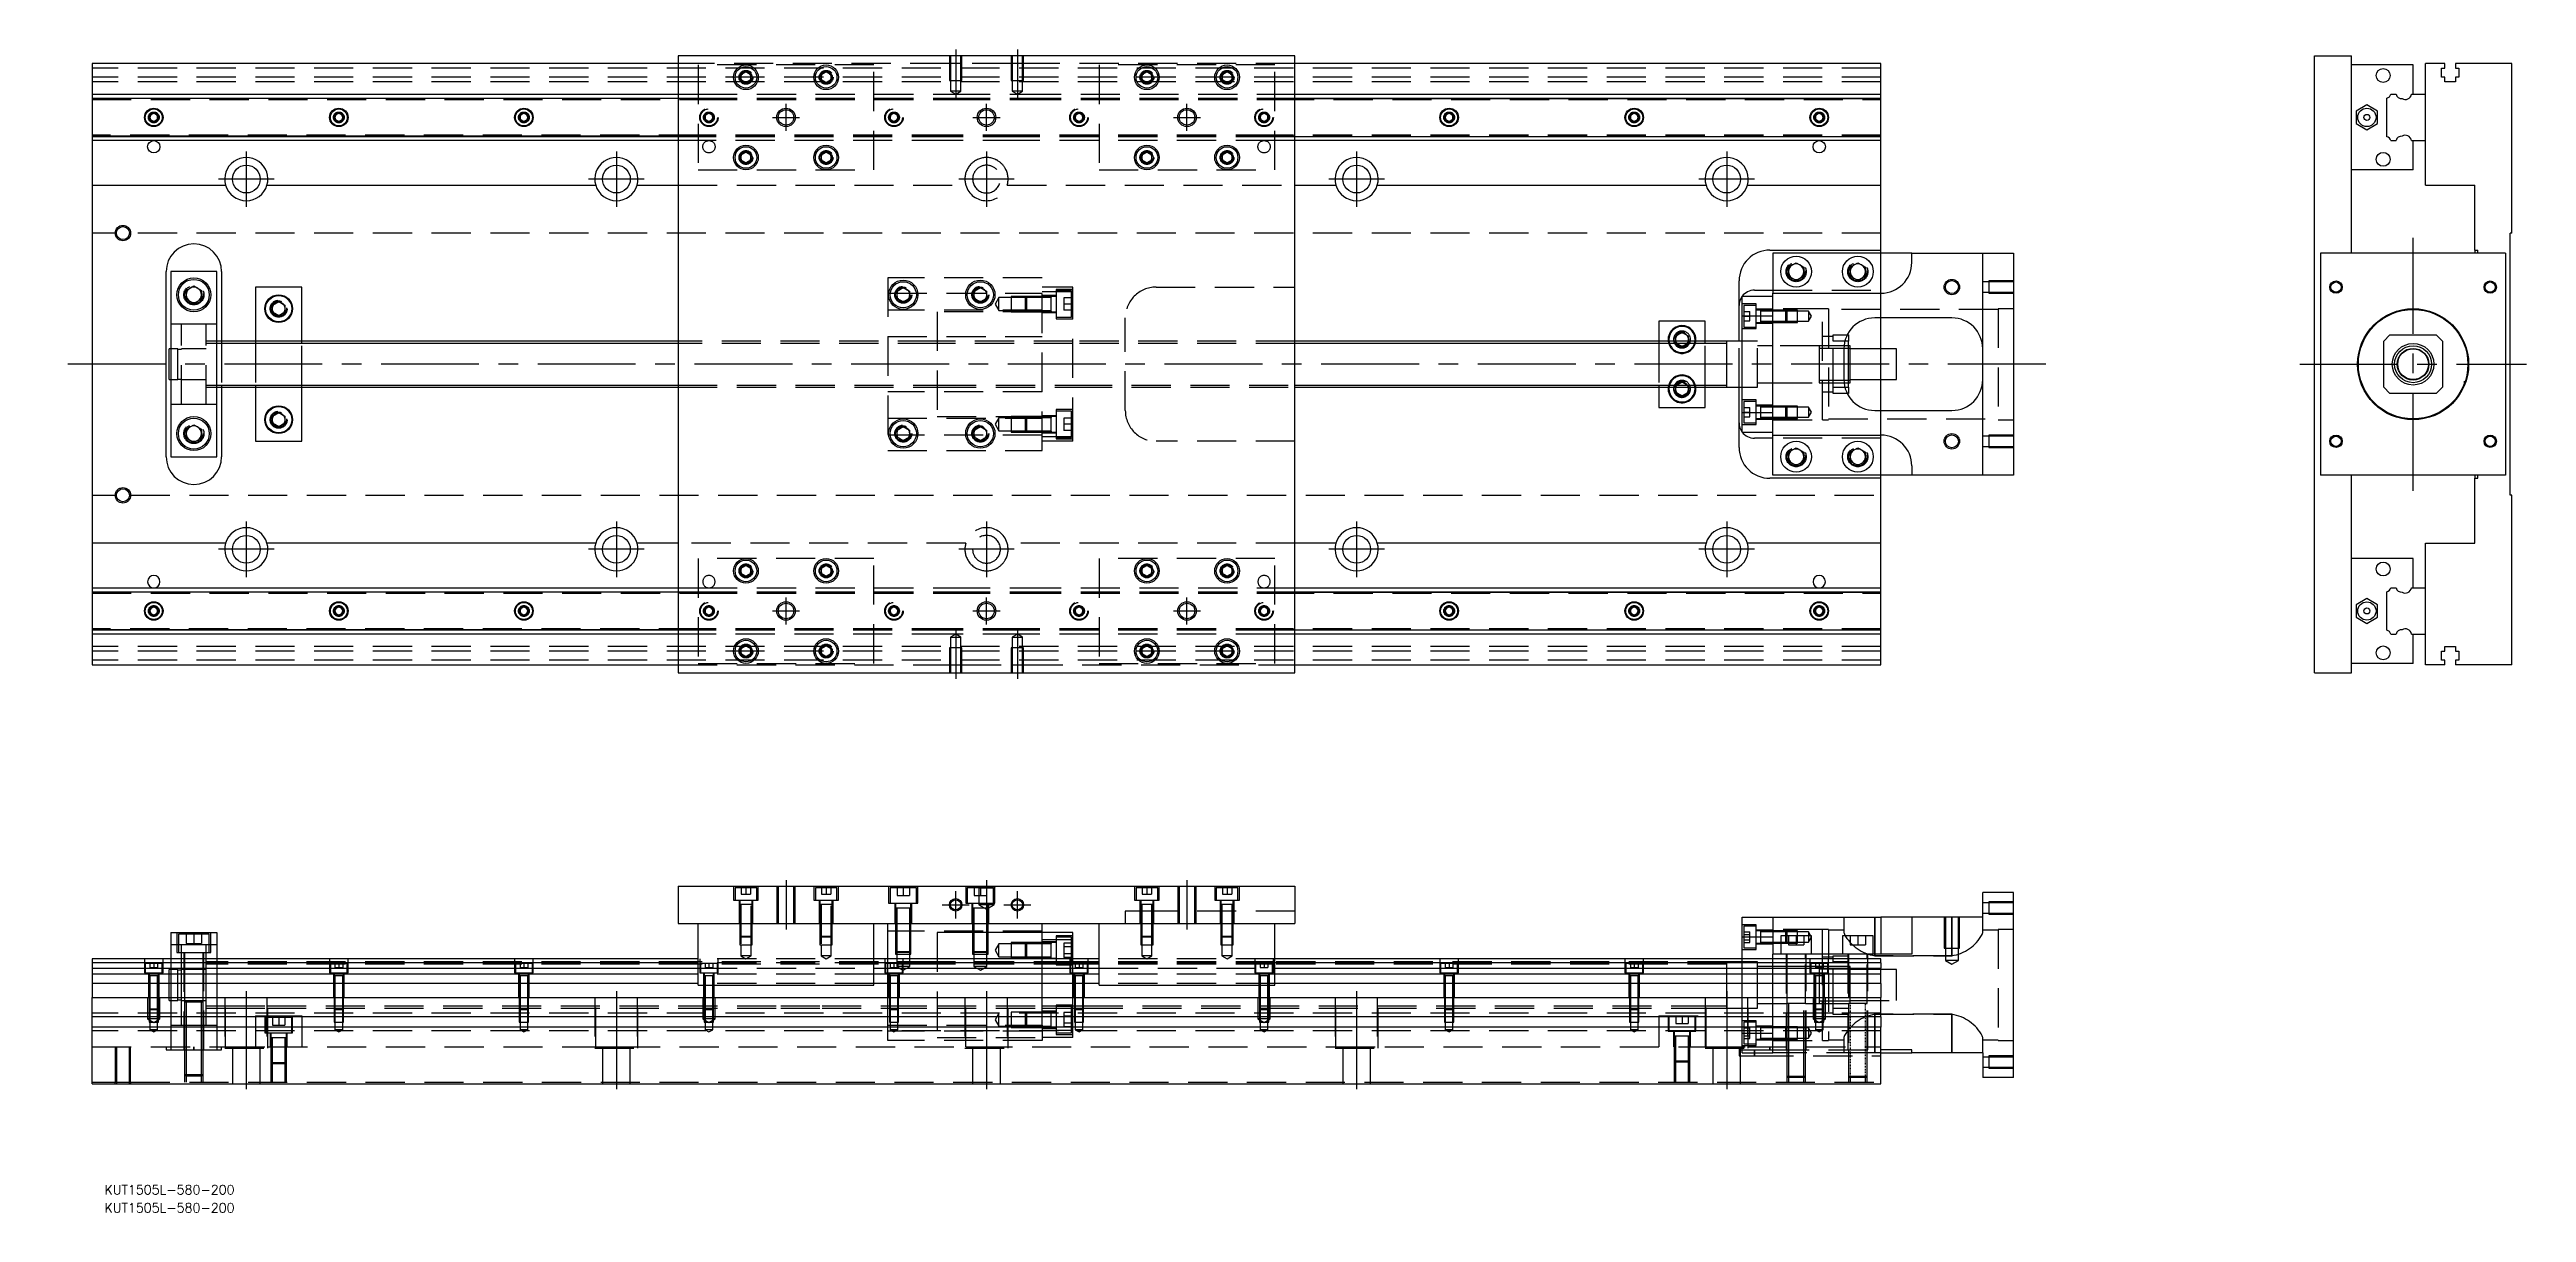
# Model space of a CAD drawing. Extents: x -14 to 789, y -275 to 102.
import ezdxf

# ---------------------------------------------------------------- set-up
doc = ezdxf.new("R2010")
doc.units = 0
for name, pattern in [('CENTER', [50.8, 31.75, -6.35, 6.35, -6.35]), ('DASHED', [19.05, 12.7, -6.35]), ('DOT', [0.5, 0.25, -0.25])]:
    doc.linetypes.add(name, pattern=pattern)
doc.layers.get('0').update_dxf_attribs({"linetype": 'CONTINUOUS'})
doc.layers.add('CENTER', color=1, linetype='CENTER')
doc.styles.get("Standard").update_dxf_attribs({"font": 'txt.shx', "height": 3, "bigfont": 'bigfont.shx'})

# ---------------------------------------------------------------- blocks, each defined once
blk = doc.blocks.new('*U2')
at = {"color": 7, "linetype": 'CONTINUOUS'}
blk.add_text('KUT1505L-580-200', height=3, dxfattribs=at).set_placement((4.02, -274.98))
blk = doc.blocks.new('*U3')
at = {"color": 7, "linetype": 'CONTINUOUS'}
blk.add_text('KUT1505L-580-200', height=3, dxfattribs=at).set_placement((4.02, -269.11))

msp = doc.modelspace()

# ---------------------------------------------------------------- linework, layer by layer
at = {"color": 7, "linetype": 'CONTINUOUS'}
for p, q in [((190, 97.5), (0, 97.5)), ((0, 97.5), (0, 87.5)), ((190, 100), (190, -100)), ((390, 100), (190, 100)), ((390, -100), (390, 100)), ((580, 97.5), (390, 97.5)), ((580, 87.5), (580, 97.5)), ((720.55, 100), (732.55, 100)), ((720.55, -100), (720.55, 100)), ((732.55, 36), (732.55, 100)), ((752.55, 97), (732.55, 97)), ((752.55, 87.5), (752.55, 97)), ((756.55, 87.5), (756.55, 97.5)), ((762.85, 97.5), (756.55, 97.5)), ((762.85, 96), (762.85, 97.5)), ((766.25, 97.5), (766.25, 96)), ((784.55, 97.5), (766.25, 97.5)), ((784.55, 42.5), (784.55, 97.5)), ((210.5, 93.866026), (212, 94.73205)), ((210.5, 92.133974), (210.5, 93.866026)), ((212, 91.26795), (210.5, 92.133974)), ((212, 94.73205), (213.5, 93.866026)), ((213.5, 92.133974), (212, 91.26795)), ((213.5, 93.866026), (213.5, 92.133974)), ((236.5, 93.866026), (238, 94.73205)), ((236.5, 92.133974), (236.5, 93.866026)), ((238, 91.26795), (236.5, 92.133974)), ((238, 94.73205), (239.5, 93.866026)), ((239.5, 92.133974), (238, 91.26795)), ((239.5, 93.866026), (239.5, 92.133974)), ((340.5, 93.866026), (342, 94.73205)), ((340.5, 92.133974), (340.5, 93.866026)), ((342, 91.26795), (340.5, 92.133974)), ((342, 94.73205), (343.5, 93.866026)), ((343.5, 92.133974), (342, 91.26795)), ((343.5, 93.866026), (343.5, 92.133974)), ((366.5, 93.866026), (368, 94.73205)), ((366.5, 92.133974), (366.5, 93.866026)), ((368, 91.26795), (366.5, 92.133974)), ((368, 94.73205), (369.5, 93.866026)), ((369.5, 92.133974), (368, 91.26795)), ((369.5, 93.866026), (369.5, 92.133974)), ((761.7, 96), (762.85, 96)), ((761.7, 93), (761.7, 96)), ((762.85, 93), (761.7, 93)), ((762.85, 91.5), (762.85, 93)), ((766.25, 91.5), (762.85, 91.5)), ((766.25, 96), (767.4, 96)), ((766.25, 93), (766.25, 91.5)), ((767.4, 93), (766.25, 93)), ((767.4, 96), (767.4, 93)), ((0, 87.5), (190, 87.5)), ((0, 87.5), (0, 86.247728)), ((0, 86.247728), (190, 86.247728)), ((0, 86.247728), (0, 73.752272)), ((18.75, 80.721688), (20, 81.443376)), ((18.75, 79.278312), (18.75, 80.721688)), ((20, 81.443376), (21.25, 80.721688)), ((21.25, 80.721688), (21.25, 79.278312)), ((78.75, 80.721688), (80, 81.443376)), ((78.75, 79.278312), (78.75, 80.721688)), ((80, 81.443376), (81.25, 80.721688)), ((81.25, 80.721688), (81.25, 79.278312)), ((138.75, 80.721688), (140, 81.443376)), ((138.75, 79.278312), (138.75, 80.721688)), ((140, 81.443376), (141.25, 80.721688)), ((141.25, 80.721688), (141.25, 79.278312)), ((390, 87.5), (580, 87.5)), ((390, 86.247728), (580, 86.247728)), ((438.75, 80.721688), (440, 81.443376)), ((438.75, 79.278312), (438.75, 80.721688)), ((440, 81.443376), (441.25, 80.721688)), ((441.25, 80.721688), (441.25, 79.278312)), ((498.75, 80.721688), (500, 81.443376)), ((498.75, 79.278312), (498.75, 80.721688)), ((500, 81.443376), (501.25, 80.721688)), ((501.25, 80.721688), (501.25, 79.278312)), ((558.75, 80.721688), (560, 81.443376)), ((558.75, 79.278312), (558.75, 80.721688)), ((560, 81.443376), (561.25, 80.721688)), ((561.25, 80.721688), (561.25, 79.278312)), ((580, 86.247728), (580, 87.5)), ((580, 73.752272), (580, 86.247728)), ((734.04996, 82.020726), (734.049959, 77.979274)), ((737.54996, 84.041452), (734.04996, 82.020726)), ((741.049959, 82.020726), (737.54996, 84.041452)), ((741.049959, 77.979274), (741.049959, 82.020726)), ((744.05, 73.752272), (744.05, 86.247728)), ((745.302272, 87.5), (747.07668, 87.5)), ((752.027372, 87.5), (756.55, 87.5)), ((756.55, 72.5), (756.55, 87.5)), ((756.55, 72.5), (756.55, 87.5)), ((190, 73.752272), (0, 73.752272)), ((0, 73.752272), (0, 72.5)), ((190, 72.5), (0, 72.5)), ((0, 72.5), (0, 58)), ((20, 78.556624), (18.75, 79.278312)), ((21.25, 79.278312), (20, 78.556624)), ((80, 78.556624), (78.75, 79.278312)), ((81.25, 79.278312), (80, 78.556624)), ((140, 78.556624), (138.75, 79.278312)), ((141.25, 79.278312), (140, 78.556624)), ((580, 73.752272), (390, 73.752272)), ((580, 72.5), (390, 72.5)), ((440, 78.556624), (438.75, 79.278312)), ((441.25, 79.278312), (440, 78.556624)), ((500, 78.556624), (498.75, 79.278312)), ((501.25, 79.278312), (500, 78.556624)), ((560, 78.556624), (558.75, 79.278312)), ((561.25, 79.278312), (560, 78.556624)), ((580, 72.5), (580, 73.752272)), ((580, 58), (580, 72.5)), ((734.049959, 77.979274), (737.54996, 75.958548)), ((737.54996, 75.958548), (741.049959, 77.979274)), ((745.302272, 72.5), (747.07668, 72.5)), ((752.027372, 72.5), (756.55, 72.5)), ((752.55, 63), (752.55, 72.5)), ((756.55, 58), (756.55, 72.5)), ((210.5, 67.866026), (212, 68.73205)), ((210.5, 66.133974), (210.5, 67.866026)), ((212, 65.26795), (210.5, 66.133974)), ((212, 68.73205), (213.5, 67.866026)), ((213.5, 66.133974), (212, 65.26795)), ((213.5, 67.866026), (213.5, 66.133974)), ((236.5, 67.866026), (238, 68.73205)), ((236.5, 66.133974), (236.5, 67.866026)), ((238, 65.26795), (236.5, 66.133974)), ((238, 68.73205), (239.5, 67.866026)), ((239.5, 66.133974), (238, 65.26795)), ((239.5, 67.866026), (239.5, 66.133974)), ((340.5, 67.866026), (342, 68.73205)), ((340.5, 66.133974), (340.5, 67.866026)), ((342, 65.26795), (340.5, 66.133974)), ((342, 68.73205), (343.5, 67.866026)), ((343.5, 66.133974), (342, 65.26795)), ((343.5, 67.866026), (343.5, 66.133974)), ((366.5, 67.866026), (368, 68.73205)), ((366.5, 66.133974), (366.5, 67.866026)), ((368, 65.26795), (366.5, 66.133974)), ((368, 68.73205), (369.5, 67.866026)), ((369.5, 66.133974), (368, 65.26795)), ((369.5, 67.866026), (369.5, 66.133974)), ((0, 58), (43.291796, 58)), ((0, 58), (0, -58)), ((56.708204, 58), (163.291796, 58)), ((176.708204, 58), (190, 58)), ((390, 58), (403.291796, 58)), ((416.708204, 58), (523.291796, 58)), ((536.708204, 58), (580, 58)), ((580, 37), (580, 58)), ((752.55, 63), (732.55, 63)), ((756.55, 58), (772.55, 58)), ((772.55, 37), (772.55, 58)), ((784.55, 42.5), (784.05, 42.5)), ((784.05, -42.5), (784.05, 42.5)), ((544, 37), (580, 37)), ((545, 36), (545, 23)), ((590, 36), (545, 36)), ((550, 31.443376), (552.5, 32.886752)), ((552.5, 32.886752), (555, 31.443376)), ((570, 31.443376), (572.5, 32.886752)), ((572.5, 32.886752), (575, 31.443376)), ((580, 36), (580, 37)), ((590, 33), (590, 36)), ((590, 36), (613, 36)), ((613, -36), (613, 36)), ((613, 36), (623, 36)), ((623, 36), (623, -36)), ((782.55, 36), (722.55, 36)), ((722.55, 36), (722.55, -36)), ((772.55, 37), (773.55, 37)), ((772.55, 37), (772.55, 36)), ((773.55, 36), (773.55, 37)), ((782.55, 36), (782.55, -36)), ((24, -30), (24, 30)), ((40.5, 30), (25.5, 30)), ((25.5, 30), (25.5, -30)), ((30.5, 23.943376), (33, 25.386752)), ((33, 25.386752), (35.5, 23.943376)), ((40.5, -30), (40.5, 30)), ((42, 30), (42, 7.5)), ((68, 25), (53, 25)), ((53, 25), (53, 7.5)), ((68, 7.5), (68, 25)), ((261, 23.6547), (263, 24.809402)), ((263, 24.809402), (265, 23.6547)), ((286, 23.6547), (288, 24.809402)), ((288, 24.809402), (290, 23.6547)), ((534, 7.5), (534, 27)), ((550, 28.556624), (550, 31.443376)), ((552.5, 27.113248), (550, 28.556624)), ((555, 28.556624), (552.5, 27.113248)), ((555, 31.443376), (555, 28.556624)), ((570, 28.556624), (570, 31.443376)), ((572.5, 27.113248), (570, 28.556624)), ((575, 28.556624), (572.5, 27.113248)), ((575, 31.443376), (575, 28.556624)), ((30.5, 21.056624), (30.5, 23.943376)), ((33, 19.613248), (30.5, 21.056624)), ((35.5, 21.056624), (33, 19.613248)), ((35.5, 23.943376), (35.5, 21.056624)), ((58.5, 19.1547), (60.5, 20.309402)), ((58.5, 16.8453), (58.5, 19.1547)), ((60.5, 15.690598), (58.5, 16.8453)), ((60.5, 20.309402), (62.5, 19.1547)), ((62.5, 16.8453), (60.5, 15.690598)), ((62.5, 19.1547), (62.5, 16.8453)), ((261, 21.3453), (261, 23.6547)), ((263, 20.190598), (261, 21.3453)), ((265, 21.3453), (263, 20.190598)), ((265, 23.6547), (265, 21.3453)), ((286, 21.3453), (286, 23.6547)), ((288, 20.190598), (286, 21.3453)), ((290, 21.3453), (288, 20.190598)), ((290, 23.6547), (290, 21.3453)), ((311, 16.985566), (311, 16.986424)), ((535, 15.652476), (535, 22)), ((535, 22), (545, 22)), ((539, 24), (545, 24)), ((545, 15.652476), (545, 23)), ((545, 23), (580, 23)), ((508, 14), (508, 7.5)), ((523, 14), (508, 14)), ((513.5, 9.1547), (515.5, 10.309402)), ((513.5, 7.5), (513.5, 9.1547)), ((515.5, 10.309402), (517.5, 9.1547)), ((517.5, 9.1547), (517.5, 7.5)), ((523, 7.5), (523, 14)), ((535, 15.652476), (545, 15.652476)), ((535, -15.652476), (535, 15.652476)), ((545, -15.652476), (545, 15.652476)), ((545, -15.652476), (545, 15.652476)), ((569.069714, 9.5), (569.5, 9.5)), ((569.5, 9.5), (569.5, 7.5)), ((603, 15), (578, 15)), ((580, 5), (580, 15)), ((745.05, 9.5), (743.05, 7.5)), ((745.05, 9.5), (760.05, 9.5)), ((762.05, 7.5), (760.05, 9.5)), ((25, -5), (25, 5)), ((25.5, 5), (25, 5)), ((190, 7.5), (40.5, 7.5)), ((530, 7.5), (390, 7.5)), ((530, -7.5), (530, 7.5)), ((535, 7.5), (530, 7.5)), ((568, 5), (568, -5)), ((569.5, 5.125), (568.000782, 5.125)), ((569.5, 6), (568.050126, 6)), ((569.5, 7.5), (568.317542, 7.5)), ((569.5, -7.5), (569.5, 7.5)), ((570, 6), (569.5, 6)), ((570, 5.125), (569.5, 5.125)), ((570, -6), (570, 6)), ((585, 5), (570, 5)), ((585, -5), (585, 5)), ((743.05, -7.5), (743.05, 7.5)), ((762.05, 7.5), (762.05, -7.5)), ((25, -5), (25.5, -5)), ((40.5, -7.5), (190, -7.5)), ((42, -7.5), (42, -30)), ((53, -7.5), (53, -25)), ((68, -25), (68, -7.5)), ((390, -7.5), (530, -7.5)), ((508, -7.5), (508, -14)), ((513.5, -9.1547), (513.5, -7.5)), ((517.5, -7.5), (517.5, -9.1547)), ((523, -14), (523, -7.5)), ((529.995, -7.5), (530, -7.5)), ((530, -7.5), (535, -7.5)), ((530, -7.5), (530.005, -7.5)), ((534, -27), (534, -7.5)), ((568.000782, -5.125), (569.5, -5.125)), ((568.050126, -6), (569.5, -6)), ((568.317542, -7.5), (569.5, -7.5)), ((569.5, -5.125), (570, -5.125)), ((569.5, -6), (570, -6)), ((569.5, -7.5), (569.5, -9.5)), ((570, -5), (585, -5)), ((580, -15), (580, -5)), ((743.05, -7.5), (745.05, -9.5)), ((760.05, -9.5), (762.05, -7.5)), ((769.15, -5.499994), (769.15, -5.500852)), ((769.15, -5.500852), (769.15, -6.285102)), ((769.15, -6.285102), (769.15, -6.959886)), ((58.5, -16.8453), (60.5, -15.690598)), ((60.5, -15.690598), (62.5, -16.8453)), ((508, -14), (523, -14)), ((515.5, -10.309402), (513.5, -9.1547)), ((517.5, -9.1547), (515.5, -10.309402)), ((535, -22), (535, -15.652476)), ((535, -15.652476), (545, -15.652476)), ((545, -23), (545, -15.652476)), ((569.5, -9.5), (569.069714, -9.5)), ((578, -15), (603, -15)), ((760.05, -9.5), (745.05, -9.5)), ((30.5, -21.056624), (33, -19.613248)), ((30.5, -23.943376), (30.5, -21.056624)), ((33, -25.386752), (30.5, -23.943376)), ((33, -19.613248), (35.5, -21.056624)), ((35.5, -23.943376), (33, -25.386752)), ((35.5, -21.056624), (35.5, -23.943376)), ((58.5, -19.1547), (58.5, -16.8453)), ((60.5, -20.309402), (58.5, -19.1547)), ((62.5, -19.1547), (60.5, -20.309402)), ((62.5, -16.8453), (62.5, -19.1547)), ((261, -21.3453), (263, -20.190598)), ((261, -23.6547), (261, -21.3453)), ((263, -24.809402), (261, -23.6547)), ((263, -20.190598), (265, -21.3453)), ((265, -23.6547), (263, -24.809402)), ((265, -21.3453), (265, -23.6547)), ((286, -21.3453), (288, -20.190598)), ((286, -23.6547), (286, -21.3453)), ((288, -24.809402), (286, -23.6547)), ((288, -20.190598), (290, -21.3453)), ((290, -23.6547), (288, -24.809402)), ((290, -21.3453), (290, -23.6547)), ((311, -17.385572), (311, -16.985566)), ((311, -21.985576), (311, -21.585572)), ((535, -22), (545, -22)), ((545, -24), (539, -24)), ((545, -23), (580, -23)), ((545, -36), (545, -23)), ((25.5, -30), (40.5, -30)), ((53, -25), (68, -25)), ((550, -28.556624), (552.5, -27.113248)), ((550, -31.443376), (550, -28.556624)), ((552.5, -32.886752), (550, -31.443376)), ((552.5, -27.113248), (555, -28.556624)), ((555, -31.443376), (552.5, -32.886752)), ((555, -28.556624), (555, -31.443376)), ((570, -28.556624), (572.5, -27.113248)), ((570, -31.443376), (570, -28.556624)), ((572.5, -32.886752), (570, -31.443376)), ((572.5, -27.113248), (575, -28.556624)), ((575, -31.443376), (572.5, -32.886752)), ((575, -28.556624), (575, -31.443376)), ((580, -37), (544, -37)), ((590, -36), (545, -36)), ((580, -37), (580, -36)), ((580, -58), (580, -37)), ((590, -33), (590, -36)), ((613, -36), (590, -36)), ((623, -36), (613, -36)), ((782.55, -36), (722.55, -36)), ((732.55, -100), (732.55, -36)), ((772.55, -36), (772.55, -37)), ((772.55, -58), (772.55, -37)), ((772.55, -37), (773.55, -37)), ((773.55, -37), (773.55, -36)), ((784.55, -42.5), (784.05, -42.5)), ((784.55, -97.5), (784.55, -42.5)), ((43.291796, -58), (0, -58)), ((0, -58), (0, -72.5)), ((163.291796, -58), (56.708204, -58)), ((190, -58), (176.708204, -58)), ((403.291796, -58), (390, -58)), ((523.291796, -58), (416.708204, -58)), ((580, -58), (536.708204, -58)), ((580, -72.5), (580, -58)), ((752.55, -63), (732.55, -63)), ((752.55, -72.5), (752.55, -63)), ((756.55, -72.5), (756.55, -58)), ((756.55, -58), (772.55, -58)), ((210.5, -66.133974), (212, -65.26795)), ((210.5, -67.866026), (210.5, -66.133974)), ((212, -68.73205), (210.5, -67.866026)), ((212, -65.26795), (213.5, -66.133974)), ((213.5, -67.866026), (212, -68.73205)), ((213.5, -66.133974), (213.5, -67.866026)), ((236.5, -66.133974), (238, -65.26795)), ((236.5, -67.866026), (236.5, -66.133974)), ((238, -68.73205), (236.5, -67.866026)), ((238, -65.26795), (239.5, -66.133974)), ((239.5, -67.866026), (238, -68.73205)), ((239.5, -66.133974), (239.5, -67.866026)), ((340.5, -66.133974), (342, -65.26795)), ((340.5, -67.866026), (340.5, -66.133974)), ((342, -68.73205), (340.5, -67.866026)), ((342, -65.26795), (343.5, -66.133974)), ((343.5, -67.866026), (342, -68.73205)), ((343.5, -66.133974), (343.5, -67.866026)), ((366.5, -66.133974), (368, -65.26795)), ((366.5, -67.866026), (366.5, -66.133974)), ((368, -68.73205), (366.5, -67.866026)), ((368, -65.26795), (369.5, -66.133974)), ((369.5, -67.866026), (368, -68.73205)), ((369.5, -66.133974), (369.5, -67.866026)), ((0, -72.5), (190, -72.5)), ((0, -72.5), (0, -73.752272)), ((0, -73.752272), (0, -86.247728)), ((0, -73.752272), (190, -73.752272)), ((18.75, -79.278312), (20, -78.556624)), ((18.75, -80.721688), (18.75, -79.278312)), ((20, -78.556624), (21.25, -79.278312)), ((21.25, -79.278312), (21.25, -80.721688)), ((78.75, -79.278312), (80, -78.556624)), ((78.75, -80.721688), (78.75, -79.278312)), ((80, -78.556624), (81.25, -79.278312)), ((81.25, -79.278312), (81.25, -80.721688)), ((138.75, -79.278312), (140, -78.556624)), ((138.75, -80.721688), (138.75, -79.278312)), ((140, -78.556624), (141.25, -79.278312)), ((141.25, -79.278312), (141.25, -80.721688)), ((390, -72.5), (580, -72.5)), ((390, -73.752272), (580, -73.752272)), ((438.75, -79.278312), (440, -78.556624)), ((438.75, -80.721688), (438.75, -79.278312)), ((440, -78.556624), (441.25, -79.278312)), ((441.25, -79.278312), (441.25, -80.721688)), ((498.75, -79.278312), (500, -78.556624)), ((498.75, -80.721688), (498.75, -79.278312)), ((500, -78.556624), (501.25, -79.278312)), ((501.25, -79.278312), (501.25, -80.721688)), ((558.75, -79.278312), (560, -78.556624)), ((558.75, -80.721688), (558.75, -79.278312)), ((560, -78.556624), (561.25, -79.278312)), ((561.25, -79.278312), (561.25, -80.721688)), ((580, -73.752272), (580, -72.5)), ((580, -86.247728), (580, -73.752272)), ((734.04996, -77.979274), (734.049959, -82.020726)), ((737.54996, -75.958548), (734.04996, -77.979274)), ((741.049959, -77.979274), (737.54996, -75.958548)), ((741.049959, -82.020726), (741.049959, -77.979274)), ((744.05, -86.247728), (744.05, -73.752272)), ((745.302272, -72.5), (747.07668, -72.5)), ((752.027372, -72.5), (756.55, -72.5)), ((756.55, -87.5), (756.55, -72.5)), ((756.55, -87.5), (756.55, -72.5)), ((190, -86.247728), (0, -86.247728)), ((0, -86.247728), (0, -87.5)), ((190, -87.5), (0, -87.5)), ((0, -87.5), (0, -97.5)), ((20, -81.443376), (18.75, -80.721688)), ((21.25, -80.721688), (20, -81.443376)), ((80, -81.443376), (78.75, -80.721688)), ((81.25, -80.721688), (80, -81.443376)), ((140, -81.443376), (138.75, -80.721688)), ((141.25, -80.721688), (140, -81.443376)), ((580, -86.247728), (390, -86.247728)), ((580, -87.5), (390, -87.5)), ((440, -81.443376), (438.75, -80.721688)), ((441.25, -80.721688), (440, -81.443376)), ((500, -81.443376), (498.75, -80.721688)), ((501.25, -80.721688), (500, -81.443376)), ((560, -81.443376), (558.75, -80.721688)), ((561.25, -80.721688), (560, -81.443376)), ((580, -87.5), (580, -86.247728)), ((580, -97.5), (580, -87.5)), ((734.049959, -82.020726), (737.54996, -84.041452)), ((737.54996, -84.041452), (741.049959, -82.020726)), ((745.302272, -87.5), (747.07668, -87.5)), ((752.027372, -87.5), (756.55, -87.5)), ((752.55, -97), (752.55, -87.5)), ((756.55, -97.5), (756.55, -87.5)), ((210.5, -92.133974), (212, -91.26795)), ((210.5, -93.866026), (210.5, -92.133974)), ((212, -94.73205), (210.5, -93.866026)), ((212, -91.26795), (213.5, -92.133974)), ((213.5, -93.866026), (212, -94.73205)), ((213.5, -92.133974), (213.5, -93.866026)), ((236.5, -92.133974), (238, -91.26795)), ((236.5, -93.866026), (236.5, -92.133974)), ((238, -94.73205), (236.5, -93.866026)), ((238, -91.26795), (239.5, -92.133974)), ((239.5, -93.866026), (238, -94.73205)), ((239.5, -92.133974), (239.5, -93.866026)), ((340.5, -92.133974), (342, -91.26795)), ((340.5, -93.866026), (340.5, -92.133974)), ((342, -94.73205), (340.5, -93.866026)), ((342, -91.26795), (343.5, -92.133974)), ((343.5, -93.866026), (342, -94.73205)), ((343.5, -92.133974), (343.5, -93.866026)), ((366.5, -92.133974), (368, -91.26795)), ((366.5, -93.866026), (366.5, -92.133974)), ((368, -94.73205), (366.5, -93.866026)), ((368, -91.26795), (369.5, -92.133974)), ((369.5, -93.866026), (368, -94.73205)), ((369.5, -92.133974), (369.5, -93.866026)), ((761.7, -93), (762.85, -93)), ((761.7, -96), (761.7, -93)), ((762.85, -96), (761.7, -96)), ((762.85, -91.5), (766.25, -91.5)), ((762.85, -93), (762.85, -91.5)), ((762.85, -97.5), (762.85, -96)), ((766.25, -91.5), (766.25, -93)), ((766.25, -93), (767.4, -93)), ((766.25, -96), (766.25, -97.5)), ((767.4, -96), (766.25, -96)), ((767.4, -93), (767.4, -96)), ((0, -97.5), (190, -97.5)), ((190, -100), (390, -100)), ((390, -97.5), (580, -97.5)), ((720.55, -100), (732.55, -100)), ((752.55, -97), (732.55, -97)), ((762.85, -97.5), (756.55, -97.5)), ((784.55, -97.5), (766.25, -97.5)), ((190, -169.26), (390, -169.26)), ((190, -169.26), (190, -181.26)), ((261, -176.36), (260.499994, -176.36)), ((261.35, -176.36), (261, -176.36)), ((265, -176.36), (264.65, -176.36)), ((265.500006, -176.36), (265, -176.36)), ((390, -169.26), (390, -181.26)), ((623, -171.26), (613, -171.26)), ((613, -179.26), (613, -171.26)), ((623, -231.26), (623, -171.26)), ((25.5, -184.26), (25.5, -192.76)), ((25.5, -184.26), (40.5, -184.26)), ((40.5, -184.26), (40.5, -192.76)), ((190, -181.26), (390, -181.26)), ((196.5, -201.26), (196.5, -181.26)), ((253.5, -201.26), (253.5, -181.26)), ((258, -192.76), (258, -181.26)), ((308, -192.76), (308, -181.26)), ((318, -184.26), (308, -184.26)), ((318, -192.76), (318, -184.26)), ((326.5, -201.26), (326.5, -181.26)), ((383.5, -201.26), (383.5, -181.26)), ((535, -179.26), (545, -179.26)), ((535, -185.607524), (535, -179.26)), ((540.9, -183.703646), (540.9, -184.28866)), ((545, -179.26), (545, -191.26)), ((545, -179.26), (580, -179.26)), ((590, -179.26), (580, -179.26)), ((590, -179.26), (590, -191.26)), ((613, -179.26), (590, -179.26)), ((311, -192.510006), (311, -192.11)), ((535, -185.607524), (545, -185.607524)), ((535, -192.76), (535, -185.607524)), ((540.9, -185.563604), (540.9, -185.843698)), ((540.9, -187.118714), (540.9, -187.703656)), ((545, -192.76), (545, -191.26)), ((590, -191.26), (545, -191.26)), ((557.5, -185.26), (547.5, -185.26)), ((547.5, -185.26), (547.5, -191.26)), ((557.5, -191.26), (557.5, -185.26)), ((577.5, -185.26), (567.5, -185.26)), ((567.5, -185.26), (567.5, -191.26)), ((577.5, -191.26), (577.5, -185.26)), ((0, -192.76), (0, -194.012272)), ((196.5, -192.76), (0, -192.76)), ((0, -194.012272), (0, -195.78668)), ((196.5, -194.012272), (0, -194.012272)), ((0, -195.78668), (196.5, -195.78668)), ((0, -195.78668), (0, -197.683076)), ((196.5, -197.683076), (0, -197.683076)), ((0, -197.683076), (0, -200.737372)), ((0, -200.737372), (0, -205.26)), ((196.5, -200.737372), (0, -200.737372)), ((326.5, -192.76), (253.5, -192.76)), ((326.5, -194.012272), (253.5, -194.012272)), ((253.5, -195.78668), (326.5, -195.78668)), ((326.5, -197.683076), (253.5, -197.683076)), ((326.5, -200.737372), (253.5, -200.737372)), ((580, -192.76), (383.5, -192.76)), ((580, -194.012272), (383.5, -194.012272)), ((383.5, -195.78668), (580, -195.78668)), ((580, -197.683076), (383.5, -197.683076)), ((580, -200.737372), (383.5, -200.737372)), ((570, -196.135), (569.5, -196.135)), ((580, -194.012272), (580, -192.76)), ((580, -194.012272), (580, -195.78668)), ((580, -197.683076), (580, -195.78668)), ((580, -200.737372), (580, -197.683076)), ((580, -200.737372), (580, -205.26)), ((0, -205.26), (580, -205.26)), ((0, -211.56), (0, -205.26)), ((196.5, -201.26), (253.5, -201.26)), ((326.5, -201.26), (383.5, -201.26)), ((580, -211.56), (580, -205.26)), ((580, -211.56), (0, -211.56)), ((0, -214.96), (0, -211.56)), ((580, -214.96), (0, -214.96)), ((0, -233.26), (0, -214.96)), ((311, -214.96), (311, -214.61)), ((311, -215.010006), (311, -214.96)), ((540.9, -214.816344), (540.9, -214.96)), ((540.9, -214.96), (540.9, -215.40136)), ((540.9, -216.676302), (540.9, -216.956396)), ((580, -211.56), (580, -214.96)), ((580, -233.26), (580, -214.96)), ((540.9, -218.231412), (540.9, -218.816354)), ((590, -222.26), (580, -222.26)), ((580, -223.26), (590, -223.26)), ((590, -223.26), (590, -222.26)), ((613, -223.26), (590, -223.26)), ((613, -223.26), (613, -231.26)), ((623, -231.26), (613, -231.26)), ((0, -233.26), (580, -233.26))]:
    msp.add_line(p, q, dxfattribs=at)
at = {"color": 3, "linetype": 'DASHED'}
for p, q in [((278.000006, 97.5), (190, 97.5)), ((253.5, 97), (196.5, 97)), ((196.5, 97), (196.5, 63)), ((253.5, 63), (253.5, 97)), ((278.000006, 100), (278.000006, 92)), ((281.999994, 97.5), (278.000006, 97.5)), ((278.35, 100), (278.35, 92)), ((281.65, 92), (281.65, 100)), ((281.999994, 92), (281.999994, 100)), ((298.000006, 97.5), (281.999994, 97.5)), ((298.000006, 100), (298.000006, 92)), ((301.999994, 97.5), (298.000006, 97.5)), ((298.35, 100), (298.35, 92)), ((301.65, 92), (301.65, 100)), ((301.999994, 92), (301.999994, 100)), ((390, 97.5), (301.999994, 97.5)), ((326.5, 97), (326.5, 63)), ((383.5, 97), (326.5, 97)), ((383.5, 63), (383.5, 97)), ((580, 96), (0, 96)), ((580, 93), (0, 93)), ((580, 91.5), (0, 91.5)), ((210, 93), (210.030168, 93.346066)), ((239.973226, 93.326156), (240, 93)), ((278.000006, 92), (281.999994, 92)), ((278.35, 92), (278.35, 88.5)), ((281.65, 88.5), (278.35, 88.5)), ((278.35, 88.5), (280, 87.547372)), ((280, 87.547372), (281.65, 88.5)), ((281.65, 88.5), (281.65, 92)), ((298.000006, 92), (301.999994, 92)), ((298.35, 92), (298.35, 88.5)), ((301.65, 88.5), (298.35, 88.5)), ((298.35, 88.5), (300, 87.547372)), ((300, 87.547372), (301.65, 88.5)), ((301.65, 88.5), (301.65, 92)), ((340, 93), (340.023172, 93.30356)), ((369.973226, 93.326156), (370, 93)), ((0, 86.1147), (190, 86.1147)), ((0, 86.1), (196.5, 86.1)), ((0, 85.8), (196.5, 85.8)), ((190, 87.5), (196.5, 87.5)), ((190, 86.247728), (196.5, 86.247728)), ((190, 86.1147), (196.5, 86.1147)), ((196.5, 87.5), (278.5, 87.5)), ((196.5, 86.247728), (278.5, 86.247728)), ((196.5, 86.1147), (278.5, 86.1147)), ((196.5, 86.1), (278.5, 86.1)), ((196.5, 86.1), (278.5, 86.1)), ((196.5, 85.8), (278.5, 85.8)), ((196.5, 85.8), (278.5, 85.8)), ((198.75, 80.721688), (200, 81.443376)), ((198.75, 79.278312), (198.75, 80.721688)), ((200, 81.443376), (201.25, 80.721688)), ((201.25, 80.721688), (201.25, 79.278312)), ((258.75, 80.721688), (260, 81.443376)), ((258.75, 79.278312), (258.75, 80.721688)), ((260, 81.443376), (261.25, 80.721688)), ((261.25, 80.721688), (261.25, 79.278312)), ((278.5, 87.5), (301.5, 87.5)), ((278.5, 86.247728), (301.5, 86.247728)), ((278.5, 86.1147), (301.5, 86.1147)), ((278.5, 86.1), (301.5, 86.1)), ((278.5, 85.8), (301.5, 85.8)), ((301.5, 87.5), (383.5, 87.5)), ((301.5, 86.247728), (383.5, 86.247728)), ((301.5, 86.1147), (383.5, 86.1147)), ((301.5, 86.1), (383.5, 86.1)), ((301.5, 86.1), (383.5, 86.1)), ((301.5, 85.8), (383.5, 85.8)), ((301.5, 85.8), (383.5, 85.8)), ((318.75, 80.721688), (320, 81.443376)), ((318.75, 79.278312), (318.75, 80.721688)), ((320, 81.443376), (321.25, 80.721688)), ((321.25, 80.721688), (321.25, 79.278312)), ((378.75, 80.721688), (380, 81.443376)), ((378.75, 79.278312), (378.75, 80.721688)), ((380, 81.443376), (381.25, 80.721688)), ((381.25, 80.721688), (381.25, 79.278312)), ((383.5, 87.5), (390, 87.5)), ((383.5, 86.247728), (390, 86.247728)), ((383.5, 86.1147), (390, 86.1147)), ((383.5, 86.1), (580, 86.1)), ((383.5, 85.8), (580, 85.8)), ((390, 86.1147), (580, 86.1147)), ((196.5, 74.2), (0, 74.2)), ((196.5, 73.9), (0, 73.9)), ((190, 73.8853), (0, 73.8853)), ((18.5, 80), (18.516134, 80.21941)), ((78.5, 80), (78.516134, 80.21941)), ((138.5, 80), (138.516134, 80.21941)), ((196.5, 73.8853), (190, 73.8853)), ((196.5, 73.752272), (190, 73.752272)), ((196.5, 72.5), (190, 72.5)), ((278.5, 74.2), (196.5, 74.2)), ((278.5, 73.9), (196.5, 73.9)), ((278.5, 73.8853), (196.5, 73.8853)), ((278.5, 73.752272), (196.5, 73.752272)), ((278.5, 72.5), (196.5, 72.5)), ((198.5, 80), (198.516134, 80.21941)), ((200, 78.556624), (198.75, 79.278312)), ((201.25, 79.278312), (200, 78.556624)), ((258.5, 80), (258.516134, 80.21941)), ((260, 78.556624), (258.75, 79.278312)), ((261.25, 79.278312), (260, 78.556624)), ((301.5, 74.2), (278.5, 74.2)), ((301.5, 73.9), (278.5, 73.9)), ((301.5, 73.8853), (278.5, 73.8853)), ((301.5, 73.752272), (278.5, 73.752272)), ((301.5, 72.5), (278.5, 72.5)), ((383.5, 74.2), (301.5, 74.2)), ((383.5, 73.9), (301.5, 73.9)), ((383.5, 73.8853), (301.5, 73.8853)), ((383.5, 73.752272), (301.5, 73.752272)), ((383.5, 72.5), (301.5, 72.5)), ((320, 78.556624), (318.75, 79.278312)), ((321.25, 79.278312), (320, 78.556624)), ((321.477374, 80.25955), (321.5, 80)), ((380, 78.556624), (378.75, 79.278312)), ((381.25, 79.278312), (380, 78.556624)), ((381.477374, 80.25955), (381.5, 80)), ((580, 74.2), (383.5, 74.2)), ((580, 73.9), (383.5, 73.9)), ((390, 73.8853), (383.5, 73.8853)), ((390, 73.752272), (383.5, 73.752272)), ((390, 72.5), (383.5, 72.5)), ((580, 73.8853), (390, 73.8853)), ((438.5, 80), (438.516134, 80.21941)), ((498.5, 80), (498.516134, 80.21941)), ((558.5, 80), (558.516134, 80.21941)), ((213.973226, 67.326156), (214, 67)), ((239.973226, 67.326156), (240, 67)), ((340, 67), (340.023172, 67.30356)), ((369.973226, 67.326156), (370, 67)), ((190, 58), (283.291796, 58)), ((196.5, 63), (253.5, 63)), ((296.708204, 58), (390, 58)), ((326.5, 63), (383.5, 63)), ((7.5, 42.5), (0, 42.5)), ((580, 42.5), (12.5, 42.5)), ((580, 24), (580, 36)), ((258, 28), (258, -28)), ((308, 28), (258, 28)), ((308, -28), (308, 28)), ((318, 25), (308, 25)), ((312.6, 24.235572), (312.6, 14.735572)), ((318, 24.235572), (312.6, 24.235572)), ((318, 23.49468), (318, 25)), ((345, 25), (390, 25)), ((555.477798, 30.364306), (555.5, 30)), ((575.477798, 30.364306), (575.5, 30)), ((615, 26.65), (613, 26.65)), ((615, 26.999994), (615, 23.000006)), ((623, 26.999994), (615, 26.999994)), ((623, 26.65), (615, 26.65)), ((35.977798, 22.864306), (36, 22.5)), ((62.983582, 18.286038), (63, 18)), ((258, 23), (308, 23)), ((308, 17.5), (258, 17.5)), ((260.5, 22.5), (260.534018, 22.911016)), ((274, 17), (274, -17)), ((308, 17), (274, 17)), ((285.5, 22.5), (285.52689, 22.865682)), ((294, 21.585572), (292.787564, 19.485572)), ((292.787564, 19.485572), (294, 17.385572)), ((294, 17.385572), (294, 21.585572)), ((298, 21.585572), (294, 21.585572)), ((294, 17.385572), (298, 17.385572)), ((298, 21.985566), (298, 16.985576)), ((303, 21.985566), (298, 21.985566)), ((302.6, 21.585572), (298, 21.585572)), ((298, 17.385572), (302.6, 17.385572)), ((298, 16.985576), (303, 16.985576)), ((303, 21.985572), (302.6, 21.585572)), ((302.6, 17.385572), (302.6, 21.585572)), ((308, 21.585572), (302.6, 21.585572)), ((302.6, 17.385572), (303, 16.985572)), ((302.6, 17.385572), (308, 17.385572)), ((303, 21.985572), (303, 16.985572)), ((308, 21.98557), (303, 21.985572)), ((308, 21.985566), (303, 21.985566)), ((303, 16.985576), (308, 16.985576)), ((303, 16.985572), (308, 16.985574)), ((318, 23.49468), (308, 23.49468)), ((312.6, 22.235572), (308, 22.235572)), ((311.005, 21.985572), (308, 21.98557)), ((311, 21.585572), (308, 21.585572)), ((308, 17.385572), (311, 17.385572)), ((308, 16.985574), (311.005, 16.985572)), ((308, 16.735572), (312.6, 16.735572)), ((312.6, 21.985572), (310.995, 21.985572)), ((310.995, 16.985572), (312.6, 16.985572)), ((311, 21.728174), (311, 21.985572)), ((311, 21.985572), (311, 21.728122)), ((311, 17.24302), (311, 21.728174)), ((311, 17.243038), (311, 16.985572)), ((311, 16.985572), (311, 17.24302)), ((317.6, 23.735572), (312.6, 23.735572)), ((315.1, 21.485572), (315.1, 19.485572)), ((317.6, 21.485572), (315.1, 21.485572)), ((317.6, 19.485572), (315.1, 19.485572)), ((315.1, 19.485572), (315.1, 17.485572)), ((317.6, 17.485572), (315.1, 17.485572)), ((317.6, 15.235572), (317.6, 23.735572)), ((318, -23.49468), (318, 23.49468)), ((539.5, 19.55635), (535, 19.55635)), ((535.5, 19.05635), (535.5, 12.05635)), ((539.5, 19.05635), (535.5, 19.05635)), ((535.5, 17.05635), (537.5, 17.05635)), ((537.5, 15.55635), (537.5, 17.05635)), ((539.5, 11.55635), (539.5, 19.55635)), ((545, 17.80635), (539.5, 17.80635)), ((540.9, 17.55635), (539.5, 17.55635)), ((540.9, 17.55635), (540.895, 17.55635)), ((540.9, 17.55635), (540.9, 17.339888)), ((540.905, 17.55635), (540.9, 17.55635)), ((545, 17.55635), (540.9, 17.55635)), ((540.9, 17.339888), (540.9, 13.77281)), ((545, 17.20635), (540.9, 17.20635)), ((545, 24), (580, 24)), ((545, 15.652476), (545, 22)), ((561, 18), (545, 18)), ((549.15, 17.55635), (545, 17.55635)), ((549.150006, 17.556344), (545, 17.556344)), ((549.5, 17.20635), (545, 17.20635)), ((549.15, 13.55635), (549.15, 17.55635)), ((549.5, 17.20635), (549.15, 17.55635)), ((553, 17.556344), (549.150006, 17.556344)), ((549.5, 17.20635), (549.5, 13.90635)), ((553, 17.20635), (549.5, 17.20635)), ((553, 13.556354), (553, 17.556344)), ((556.5, 17.20635), (553, 17.20635)), ((556.5, 17.20635), (556.5, 13.90635)), ((557.452628, 15.55635), (556.5, 17.20635)), ((561, -18), (561, 18)), ((563, 18), (561, 18)), ((563, 18), (563, -18)), ((618, 17.75), (563, 17.75)), ((580, 23), (580, 24)), ((580, 15), (580, 23)), ((613, 23.35), (615, 23.35)), ((615, 23.35), (623, 23.35)), ((615, 23.000006), (623, 23.000006)), ((618, 18), (618, -18)), ((623, 18), (618, 18)), ((29, 13), (25.5, 13)), ((29, -13), (29, 13)), ((37, 13), (29, 13)), ((37, -13), (37, 13)), ((40.5, 13), (37, 13)), ((258, 9), (308, 9)), ((312.6, 15.235572), (317.6, 15.235572)), ((312.6, 14.735572), (318, 14.735572)), ((335, -15), (335, 15)), ((517.983582, 8.286038), (518, 8)), ((535, 11.55635), (539.5, 11.55635)), ((535.5, 15.55635), (537.5, 15.55635)), ((535.5, 14.05635), (537.5, 14.05635)), ((535.5, 12.05635), (539.5, 12.05635)), ((537.5, 14.05635), (537.5, 15.55635)), ((539.5, 13.55635), (540.9, 13.55635)), ((539.5, 13.30635), (545, 13.30635)), ((540.895, 13.55635), (540.9, 13.55635)), ((540.9, 13.90635), (545, 13.90635)), ((540.9, 13.77281), (540.9, 13.55635)), ((540.9, 13.55635), (540.905, 13.55635)), ((540.9, 13.55635), (545, 13.55635)), ((545, 13.90635), (549.5, 13.90635)), ((545, 13.556354), (549.15, 13.556354)), ((545, 13.55635), (549.15, 13.55635)), ((549.15, 13.55635), (549.5, 13.90635)), ((549.15, 13.556354), (553, 13.556354)), ((549.5, 13.90635), (553, 13.90635)), ((553, 13.90635), (556.5, 13.90635)), ((556.5, 13.90635), (557.452628, 15.55635)), ((564.5, 9), (561, 9)), ((564.5, 9.5), (569.069714, 9.5)), ((564.5, 7.5), (564.5, 9.5)), ((27.85, 5), (25.5, 5)), ((27.85, -5), (27.85, 5)), ((29, 4.8), (27.85, 4.8)), ((37, 5), (29, 5)), ((40.5, 7.5), (37, 7.5)), ((40.5, 6.75), (37, 6.75)), ((42, 7.5), (42, 6.75)), ((42, 6.75), (42, -6.75)), ((53, 7.5), (53, 6.75)), ((53, 6.75), (53, -6.75)), ((68, 6.75), (68, 7.5)), ((68, -6.75), (68, 6.75)), ((274, 7.5), (190, 7.5)), ((274, 6.75), (190, 6.75)), ((318, 7.5), (274, 7.5)), ((318, 6.75), (274, 6.75)), ((390, 7.5), (318, 7.5)), ((390, 6.75), (318, 6.75)), ((508, 7.5), (508, 6.75)), ((508, 6.75), (508, -6.75)), ((513.5, 6.8453), (513.5, 7.5)), ((513.665064, 6.75), (513.5, 6.8453)), ((515.5, 5.690598), (513.665064, 6.75)), ((517.334936, 6.75), (515.5, 5.690598)), ((517.5, 6.8453), (517.334936, 6.75)), ((517.5, 7.5), (517.5, 6.8453)), ((523, 6.75), (523, 7.5)), ((523, -6.75), (523, 6.75)), ((534, -7.5), (534, 7.5)), ((540, 7.5), (535, 7.5)), ((540, -7.5), (540, 7.5)), ((545, 6), (540, 6)), ((560, 6), (545, 6)), ((560, 6), (559.995, 6)), ((560, 6), (560, -6)), ((561, 6), (560, 6)), ((560.005, 6), (560, 6)), ((561, 5.125), (560, 5.125)), ((564.5, 6), (561, 6)), ((564.5, 5.125), (561, 5.125)), ((564.5, -7.5), (564.5, 7.5)), ((568.317542, 7.5), (564.5, 7.5)), ((568.050126, 6), (564.5, 6)), ((568.000782, 5.125), (564.5, 5.125)), ((580, -5), (580, 5)), ((25.5, -5), (27.85, -5)), ((27.85, -4.8), (29, -4.8)), ((29, -5), (37, -5)), ((37, -6.75), (40.5, -6.75)), ((37, -7.5), (40.5, -7.5)), ((42, -6.75), (42, -7.5)), ((53, -6.75), (53, -7.5)), ((68, -7.5), (68, -6.75)), ((190, -6.75), (274, -6.75)), ((190, -7.5), (274, -7.5)), ((274, -6.75), (318, -6.75)), ((274, -7.5), (318, -7.5)), ((318, -6.75), (390, -6.75)), ((318, -7.5), (390, -7.5)), ((508, -6.75), (508, -7.5)), ((513.5, -6.8453), (513.665064, -6.75)), ((513.5, -7.5), (513.5, -6.8453)), ((513.665064, -6.75), (515.5, -5.690598)), ((515.5, -5.690598), (517.334936, -6.75)), ((517.334936, -6.75), (517.5, -6.8453)), ((517.5, -6.8453), (517.5, -7.5)), ((517.983582, -7.713962), (518, -8)), ((523, -7.5), (523, -6.75)), ((535, -7.5), (540, -7.5)), ((540, -6), (545, -6)), ((545, -6), (560, -6)), ((559.995, -6), (560, -6)), ((560, -5.125), (561, -5.125)), ((560, -6), (561, -6)), ((560, -6), (560.005, -6)), ((561, -5.125), (564.5, -5.125)), ((561, -6), (564.5, -6)), ((564.5, -5.125), (568.000782, -5.125)), ((564.5, -6), (568.050126, -6)), ((564.5, -7.5), (568.317542, -7.5)), ((564.5, -9.5), (564.5, -7.5)), ((25.5, -13), (29, -13)), ((29, -13), (37, -13)), ((37, -13), (40.5, -13)), ((308, -9), (258, -9)), ((312.6, -14.735572), (312.6, -24.235572)), ((318, -14.735572), (312.6, -14.735572)), ((317.6, -15.235572), (312.6, -15.235572)), ((317.6, -23.735572), (317.6, -15.235572)), ((539.5, -11.55635), (535, -11.55635)), ((535.5, -12.05635), (535.5, -19.05635)), ((539.5, -12.05635), (535.5, -12.05635)), ((535.5, -14.05635), (537.5, -14.05635)), ((535.5, -15.55635), (537.5, -15.55635)), ((537.5, -15.55635), (537.5, -14.05635)), ((537.5, -17.05635), (537.5, -15.55635)), ((539.5, -19.55635), (539.5, -11.55635)), ((545, -13.30635), (539.5, -13.30635)), ((540.9, -13.55635), (539.5, -13.55635)), ((540.9, -13.55635), (540.895, -13.55635)), ((540.9, -13.55635), (540.9, -13.77281)), ((540.905, -13.55635), (540.9, -13.55635)), ((545, -13.55635), (540.9, -13.55635)), ((540.9, -13.77281), (540.9, -17.339888)), ((545, -13.90635), (540.9, -13.90635)), ((549.15, -13.55635), (545, -13.55635)), ((549.15, -13.556352), (545, -13.556354)), ((549.5, -13.90635), (545, -13.90635)), ((545, -22), (545, -15.652476)), ((549.15, -17.55635), (549.15, -13.55635)), ((549.5, -13.90635), (549.15, -13.55635)), ((553, -13.556354), (549.15, -13.556352)), ((549.5, -13.90635), (549.5, -17.20635)), ((553, -13.90635), (549.5, -13.90635)), ((553, -17.556344), (553, -13.556354)), ((556.5, -13.90635), (553, -13.90635)), ((556.5, -13.90635), (556.5, -17.20635)), ((557.452628, -15.55635), (556.5, -13.90635)), ((556.5, -17.20635), (557.452628, -15.55635)), ((561, -9), (564.5, -9)), ((569.069714, -9.5), (564.5, -9.5)), ((580, -23), (580, -15)), ((30, -22.5), (30.020026, -22.153944)), ((62.983582, -17.713962), (63, -18)), ((258, -17.5), (308, -17.5)), ((308, -23), (258, -23)), ((260.5, -22.5), (260.534018, -22.088984)), ((274, -17), (308, -17)), ((285.5, -22.5), (285.52689, -22.134318)), ((294, -17.385572), (292.787564, -19.485572)), ((292.787564, -19.485572), (294, -21.585572)), ((294, -21.585572), (294, -17.385572)), ((298, -17.385572), (294, -17.385572)), ((294, -21.585572), (298, -21.585572)), ((298, -16.985576), (298, -21.985566)), ((303, -16.985576), (298, -16.985576)), ((302.6, -17.385572), (298, -17.385572)), ((298, -21.585572), (302.6, -21.585572)), ((298, -21.985566), (303, -21.985566)), ((303, -16.985572), (302.6, -17.385572)), ((302.6, -21.585572), (302.6, -17.385572)), ((308, -17.385572), (302.6, -17.385572)), ((302.6, -21.585572), (303, -21.985572)), ((302.6, -21.585572), (308, -21.585572)), ((303, -16.985572), (303, -21.985572)), ((308, -16.985574), (303, -16.985572)), ((308, -16.985576), (303, -16.985576)), ((303, -21.985566), (308, -21.985566)), ((303, -21.985572), (308, -21.98557)), ((312.6, -16.735572), (308, -16.735572)), ((311.005, -16.985572), (308, -16.985574)), ((311, -17.385572), (308, -17.385572)), ((308, -21.585572), (311, -21.585572)), ((308, -21.98557), (311.005, -21.985572)), ((308, -22.235572), (312.6, -22.235572)), ((318, -23.49468), (308, -23.49468)), ((312.6, -16.985572), (310.995, -16.985572)), ((310.995, -21.985572), (312.6, -21.985572)), ((311, -17.24297), (311, -16.985572)), ((311, -16.985572), (311, -17.24302)), ((311, -21.728122), (311, -17.24297)), ((311, -21.728104), (311, -21.985572)), ((311, -21.985572), (311, -21.728122)), ((312.6, -23.735572), (317.6, -23.735572)), ((315.1, -17.485572), (315.1, -19.485572)), ((317.6, -17.485572), (315.1, -17.485572)), ((317.6, -19.485572), (315.1, -19.485572)), ((315.1, -19.485572), (315.1, -21.485572)), ((317.6, -21.485572), (315.1, -21.485572)), ((318, -25), (318, -23.49468)), ((535, -19.55635), (539.5, -19.55635)), ((535.5, -17.05635), (537.5, -17.05635)), ((535.5, -19.05635), (539.5, -19.05635)), ((539.5, -17.55635), (540.9, -17.55635)), ((539.5, -17.80635), (545, -17.80635)), ((540.895, -17.55635), (540.9, -17.55635)), ((540.9, -17.20635), (545, -17.20635)), ((540.9, -17.339888), (540.9, -17.55635)), ((540.9, -17.55635), (540.905, -17.55635)), ((540.9, -17.55635), (545, -17.55635)), ((545, -17.20635), (549.5, -17.20635)), ((545, -17.556344), (549.15, -17.556346)), ((545, -17.55635), (549.15, -17.55635)), ((545, -18), (561, -18)), ((580, -24), (545, -24)), ((549.15, -17.55635), (549.5, -17.20635)), ((549.15, -17.556346), (553, -17.556344)), ((549.5, -17.20635), (553, -17.20635)), ((553, -17.20635), (556.5, -17.20635)), ((561, -18), (563, -18)), ((563, -17.75), (618, -17.75)), ((580, -24), (580, -23)), ((580, -36), (580, -24)), ((615, -23.35), (613, -23.35)), ((615, -23.000006), (615, -26.999994)), ((623, -23.000006), (615, -23.000006)), ((623, -23.35), (615, -23.35)), ((618, -18), (623, -18)), ((258, -28), (308, -28)), ((318, -25), (308, -25)), ((312.6, -24.235572), (318, -24.235572)), ((390, -25), (345, -25)), ((555.477798, -29.635694), (555.5, -30)), ((575.477798, -29.635694), (575.5, -30)), ((613, -26.65), (615, -26.65)), ((615, -26.65), (623, -26.65)), ((615, -26.999994), (623, -26.999994)), ((0, -42.5), (7.5, -42.5)), ((12.5, -42.5), (580, -42.5)), ((283.291796, -58), (190, -58)), ((253.5, -63), (196.5, -63)), ((196.5, -63), (196.5, -97)), ((253.5, -97), (253.5, -63)), ((390, -58), (296.708204, -58)), ((326.5, -63), (326.5, -97)), ((383.5, -63), (326.5, -63)), ((383.5, -97), (383.5, -63)), ((213.973226, -66.673844), (214, -67)), ((239.973226, -66.673844), (240, -67)), ((343.973226, -66.673844), (344, -67)), ((369.973226, -66.673844), (370, -67)), ((0, -73.8853), (190, -73.8853)), ((0, -73.9), (196.5, -73.9)), ((0, -74.2), (196.5, -74.2)), ((21.477374, -79.74045), (21.5, -80)), ((81.477374, -79.74045), (81.5, -80)), ((141.477374, -79.74045), (141.5, -80)), ((190, -72.5), (196.5, -72.5)), ((190, -73.752272), (196.5, -73.752272)), ((190, -73.8853), (196.5, -73.8853)), ((196.5, -72.5), (278.5, -72.5)), ((196.5, -73.752272), (278.5, -73.752272)), ((196.5, -73.8853), (278.5, -73.8853)), ((196.5, -73.9), (278.5, -73.9)), ((196.5, -74.2), (278.5, -74.2)), ((198.75, -79.278312), (200, -78.556624)), ((198.75, -80.721688), (198.75, -79.278312)), ((200, -78.556624), (201.25, -79.278312)), ((201.25, -79.278312), (201.25, -80.721688)), ((201.477374, -79.74045), (201.5, -80)), ((258.75, -79.278312), (260, -78.556624)), ((258.75, -80.721688), (258.75, -79.278312)), ((260, -78.556624), (261.25, -79.278312)), ((261.25, -79.278312), (261.25, -80.721688)), ((261.477374, -79.74045), (261.5, -80)), ((278.5, -72.5), (301.5, -72.5)), ((278.5, -73.752272), (301.5, -73.752272)), ((278.5, -73.8853), (301.5, -73.8853)), ((278.5, -73.9), (301.5, -73.9)), ((278.5, -74.2), (301.5, -74.2)), ((301.5, -72.5), (383.5, -72.5)), ((301.5, -73.752272), (383.5, -73.752272)), ((301.5, -73.8853), (383.5, -73.8853)), ((301.5, -73.9), (383.5, -73.9)), ((301.5, -74.2), (383.5, -74.2)), ((318.5, -80), (318.52041, -79.75339)), ((318.75, -79.278312), (320, -78.556624)), ((318.75, -80.721688), (318.75, -79.278312)), ((320, -78.556624), (321.25, -79.278312)), ((321.25, -79.278312), (321.25, -80.721688)), ((378.5, -80), (378.52041, -79.75339)), ((378.75, -79.278312), (380, -78.556624)), ((378.75, -80.721688), (378.75, -79.278312)), ((380, -78.556624), (381.25, -79.278312)), ((381.25, -79.278312), (381.25, -80.721688)), ((383.5, -72.5), (390, -72.5)), ((383.5, -73.752272), (390, -73.752272)), ((383.5, -73.8853), (390, -73.8853)), ((383.5, -73.9), (580, -73.9)), ((383.5, -74.2), (580, -74.2)), ((390, -73.8853), (580, -73.8853)), ((438.5, -80), (438.516134, -79.78059)), ((498.5, -80), (498.516134, -79.78059)), ((558.5, -80), (558.516134, -79.78059)), ((196.5, -85.8), (0, -85.8)), ((196.5, -86.1), (0, -86.1)), ((190, -86.1147), (0, -86.1147)), ((196.5, -86.1147), (190, -86.1147)), ((196.5, -86.247728), (190, -86.247728)), ((196.5, -87.5), (190, -87.5)), ((278.5, -85.8), (196.5, -85.8)), ((278.5, -85.8), (196.5, -85.8)), ((278.5, -86.1), (196.5, -86.1)), ((278.5, -86.1), (196.5, -86.1)), ((278.5, -86.1147), (196.5, -86.1147)), ((278.5, -86.247728), (196.5, -86.247728)), ((278.5, -87.5), (196.5, -87.5)), ((200, -81.443376), (198.75, -80.721688)), ((201.25, -80.721688), (200, -81.443376)), ((260, -81.443376), (258.75, -80.721688)), ((261.25, -80.721688), (260, -81.443376)), ((280, -87.547372), (278.35, -88.5)), ((301.5, -85.8), (278.5, -85.8)), ((301.5, -86.1), (278.5, -86.1)), ((301.5, -86.1147), (278.5, -86.1147)), ((301.5, -86.247728), (278.5, -86.247728)), ((301.5, -87.5), (278.5, -87.5)), ((281.65, -88.5), (280, -87.547372)), ((300, -87.547372), (298.35, -88.5)), ((301.65, -88.5), (300, -87.547372)), ((383.5, -85.8), (301.5, -85.8)), ((383.5, -85.8), (301.5, -85.8)), ((383.5, -86.1), (301.5, -86.1)), ((383.5, -86.1), (301.5, -86.1)), ((383.5, -86.1147), (301.5, -86.1147)), ((383.5, -86.247728), (301.5, -86.247728)), ((383.5, -87.5), (301.5, -87.5)), ((320, -81.443376), (318.75, -80.721688)), ((321.25, -80.721688), (320, -81.443376)), ((380, -81.443376), (378.75, -80.721688)), ((381.25, -80.721688), (380, -81.443376)), ((580, -85.8), (383.5, -85.8)), ((580, -86.1), (383.5, -86.1)), ((390, -86.1147), (383.5, -86.1147)), ((390, -86.247728), (383.5, -86.247728)), ((390, -87.5), (383.5, -87.5)), ((580, -86.1147), (390, -86.1147)), ((580, -91.5), (0, -91.5)), ((580, -93), (0, -93)), ((580, -96), (0, -96)), ((213.973226, -92.673844), (214, -93)), ((239.973226, -92.673844), (240, -93)), ((281.999994, -92), (278.000006, -92)), ((278.000006, -92), (278.000006, -100)), ((278.35, -88.5), (280, -88.5)), ((278.35, -88.5), (278.35, -92)), ((278.35, -92), (278.35, -100)), ((280, -88.5), (281.65, -88.5)), ((281.65, -92), (281.65, -88.5)), ((281.65, -100), (281.65, -92)), ((281.999994, -100), (281.999994, -92)), ((301.999994, -92), (298.000006, -92)), ((298.000006, -92), (298.000006, -100)), ((298.35, -88.5), (300, -88.5)), ((298.35, -88.5), (298.35, -92)), ((298.35, -92), (298.35, -100)), ((300, -88.5), (301.65, -88.5)), ((301.65, -92), (301.65, -88.5)), ((301.65, -100), (301.65, -92)), ((301.999994, -100), (301.999994, -92)), ((340, -93), (340.023172, -92.69644)), ((369.973226, -92.673844), (370, -93)), ((190, -97.5), (278.000006, -97.5)), ((196.5, -97), (253.5, -97)), ((278.000006, -97.5), (281.999994, -97.5)), ((281.999994, -97.5), (298.000006, -97.5)), ((298.000006, -97.5), (301.999994, -97.5)), ((301.999994, -97.5), (390, -97.5)), ((326.5, -97), (383.5, -97)), ((208, -169.26), (208, -173.76)), ((208, -173.76), (216, -173.76)), ((215.5, -169.76), (208.5, -169.76)), ((208.5, -169.76), (208.5, -173.76)), ((209.75, -173.76), (209.75, -181.26)), ((210, -173.76), (210, -175.16)), ((214, -175.16), (210, -175.16)), ((210, -175.16), (210, -181.26)), ((210.35, -175.16), (210.35, -188.26)), ((210.5, -169.76), (210.5, -171.76)), ((210.5, -171.76), (212, -171.76)), ((212, -169.76), (212, -171.76)), ((212, -171.76), (213.5, -171.76)), ((213.5, -169.76), (213.5, -171.76)), ((213.65, -188.26), (213.65, -175.16)), ((214, -175.16), (214, -173.76)), ((214, -181.26), (214, -175.16)), ((214.25, -181.26), (214.25, -173.76)), ((215.5, -173.76), (215.5, -169.76)), ((216, -173.76), (216, -169.26)), ((222.000006, -169.26), (222.000006, -181.26)), ((222.5, -169.26), (222.5, -181.26)), ((227.5, -181.26), (227.5, -169.26)), ((227.999994, -181.26), (227.999994, -169.26)), ((234, -169.26), (234, -173.76)), ((234, -173.76), (242, -173.76)), ((241.5, -169.76), (234.5, -169.76)), ((234.5, -169.76), (234.5, -173.76)), ((235.75, -173.76), (235.75, -181.26)), ((236, -173.76), (236, -175.16)), ((240, -175.16), (236, -175.16)), ((236, -175.16), (236, -181.26)), ((236.35, -175.16), (236.35, -188.26)), ((236.5, -169.76), (236.5, -171.76)), ((236.5, -171.76), (238, -171.76)), ((238, -169.76), (238, -171.76)), ((238, -171.76), (239.5, -171.76)), ((239.5, -169.76), (239.5, -171.76)), ((239.65, -188.26), (239.65, -175.16)), ((240, -175.16), (240, -173.76)), ((240, -181.26), (240, -175.16)), ((240.25, -181.26), (240.25, -173.76)), ((241.5, -173.76), (241.5, -169.76)), ((242, -173.76), (242, -169.26)), ((258.25, -169.26), (258.25, -174.76)), ((258.25, -174.76), (267.75, -174.76)), ((259.5, -169.76), (258.75, -169.76)), ((258.75, -169.76), (258.75, -174.76)), ((266.5, -169.76), (259.5, -169.76)), ((260.25, -174.76), (260.25, -181.26)), ((260.5, -174.76), (260.5, -176.36)), ((260.5, -176.355), (260.5, -176.36)), ((260.757468, -176.36), (260.5, -176.36)), ((260.5, -176.36), (260.5, -181.26)), ((260.5, -176.36), (260.5, -176.365)), ((260.999654, -176.36), (260.757468, -176.36)), ((260.9, -176.36), (260.9, -181.26)), ((261.349616, -176.36), (260.999654, -176.36)), ((261, -169.76), (261, -172.26)), ((261, -172.26), (263, -172.26)), ((264.650424, -176.36), (261.349616, -176.36)), ((263, -169.76), (263, -171.76)), ((263, -171.76), (263, -172.26)), ((263, -172.26), (265, -172.26)), ((265.000386, -176.36), (264.650424, -176.36)), ((265, -169.76), (265, -172.26)), ((265.242552, -176.36), (265.000386, -176.36)), ((265.1, -181.26), (265.1, -176.36)), ((265.5, -176.36), (265.242552, -176.36)), ((265.5, -176.36), (265.5, -174.76)), ((265.5, -176.36), (265.5, -176.355)), ((265.5, -181.26), (265.5, -176.36)), ((265.5, -176.365), (265.5, -176.36)), ((265.75, -181.26), (265.75, -174.76)), ((267.25, -169.76), (266.5, -169.76)), ((267.25, -174.76), (267.25, -169.76)), ((267.75, -174.76), (267.75, -169.26)), ((283.25, -169.26), (283.25, -174.76)), ((283.25, -174.76), (292.75, -174.76)), ((292.25, -169.76), (283.75, -169.76)), ((283.75, -169.76), (283.75, -174.76)), ((285.25, -174.76), (285.25, -181.26)), ((285.5, -174.76), (285.5, -176.36)), ((285.5, -176.355), (285.5, -176.36)), ((285.757468, -176.36), (285.5, -176.36)), ((285.5, -176.36), (285.5, -181.26)), ((285.5, -176.36), (285.5, -176.365)), ((290.242552, -176.36), (285.757468, -176.36)), ((285.9, -176.36), (285.9, -181.26)), ((286, -169.76), (286, -172.26)), ((286, -172.26), (288, -172.26)), ((287.5, -169.76), (287, -169.26)), ((287.5, -169.76), (287.5, -175.26)), ((287.5, -169.76), (292.5, -169.76)), ((292.5, -175.26), (287.5, -175.26)), ((287.5, -175.26), (290, -176.703376)), ((288, -169.76), (288, -172.26)), ((288, -172.26), (290, -172.26)), ((290, -169.76), (290, -172.26)), ((290, -176.703376), (292.5, -175.26)), ((290.1, -181.26), (290.1, -176.36)), ((290.5, -176.36), (290.242552, -176.36)), ((290.5, -176.36), (290.5, -174.76)), ((290.5, -176.36), (290.5, -176.355)), ((290.5, -181.26), (290.5, -176.36)), ((290.5, -176.365), (290.5, -176.36)), ((290.75, -181.26), (290.75, -174.76)), ((292.25, -174.76), (292.25, -169.76)), ((292.5, -169.76), (293, -169.26)), ((292.5, -175.26), (292.5, -169.76)), ((292.75, -174.76), (292.75, -169.26)), ((338, -169.26), (338, -173.76)), ((338, -173.76), (346, -173.76)), ((345.5, -169.76), (338.5, -169.76)), ((338.5, -169.76), (338.5, -173.76)), ((339.75, -173.76), (339.75, -181.26)), ((340, -173.76), (340, -175.16)), ((340, -175.155), (340, -175.16)), ((340, -175.16), (340.216462, -175.16)), ((340.216708, -175.16), (340, -175.16)), ((340, -175.16), (340, -181.26)), ((340, -175.16), (340, -175.165)), ((343.783332, -175.16), (340.216708, -175.16)), ((340.35, -175.16), (340.35, -181.26)), ((340.5, -169.76), (340.5, -171.76)), ((340.5, -171.76), (342, -171.76)), ((342, -169.76), (342, -171.76)), ((342, -171.76), (343.5, -171.76)), ((343.5, -169.76), (343.5, -171.76)), ((343.65, -181.26), (343.65, -175.16)), ((344, -175.16), (343.783332, -175.16)), ((343.783538, -175.16), (344, -175.16)), ((344, -175.16), (344, -173.76)), ((344, -175.16), (344, -175.155)), ((344, -181.26), (344, -175.16)), ((344, -175.165), (344, -175.16)), ((344.25, -181.26), (344.25, -173.76)), ((345.5, -173.76), (345.5, -169.76)), ((346, -173.76), (346, -169.26)), ((352.000006, -169.26), (352.000006, -181.26)), ((352.5, -169.26), (352.5, -181.26)), ((357.5, -181.26), (357.5, -169.26)), ((357.999994, -181.26), (357.999994, -169.26)), ((364, -169.26), (364, -173.76)), ((364, -173.76), (372, -173.76)), ((371.5, -169.76), (364.5, -169.76)), ((364.5, -169.76), (364.5, -173.76)), ((365.75, -173.76), (365.75, -181.26)), ((366, -173.76), (366, -175.16)), ((366, -175.155), (366, -175.16)), ((366, -175.16), (366.216462, -175.16)), ((366.216708, -175.16), (366, -175.16)), ((366, -175.16), (366, -181.26)), ((366, -175.16), (366, -175.165)), ((369.783332, -175.16), (366.216708, -175.16)), ((366.35, -175.16), (366.35, -181.26)), ((366.5, -169.76), (366.5, -171.76)), ((366.5, -171.76), (368, -171.76)), ((368, -169.76), (368, -171.76)), ((368, -171.76), (369.5, -171.76)), ((369.5, -169.76), (369.5, -171.76)), ((369.65, -181.26), (369.65, -175.16)), ((370, -175.16), (369.783332, -175.16)), ((369.783538, -175.16), (370, -175.16)), ((370, -175.16), (370, -173.76)), ((370, -175.16), (370, -175.155)), ((370, -181.26), (370, -175.16)), ((370, -175.165), (370, -175.16)), ((370.25, -181.26), (370.25, -173.76)), ((371.5, -173.76), (371.5, -169.76)), ((372, -173.76), (372, -169.26)), ((615, -174.61), (613, -174.61)), ((615, -174.260006), (615, -178.259994)), ((623, -174.260006), (615, -174.260006)), ((623, -174.61), (615, -174.61)), ((27.5, -184.26), (27.5, -190.76)), ((38.5, -190.76), (38.5, -184.26)), ((210, -181.26), (210, -185.41)), ((210.000006, -181.26), (210.000006, -185.410006)), ((213.999994, -185.410006), (213.999994, -181.26)), ((214, -185.41), (214, -181.26)), ((236, -181.26), (236, -185.41)), ((236.000006, -181.26), (236.000006, -185.410006)), ((239.999994, -185.410006), (239.999994, -181.26)), ((240, -185.41), (240, -181.26)), ((308, -183.76), (258, -183.76)), ((260.5, -181.26), (260.5, -190.36)), ((260.500006, -181.26), (260.500002, -190.36)), ((260.9, -181.26), (260.9, -190.76)), ((265.1, -190.76), (265.1, -181.26)), ((265.499998, -190.36), (265.499994, -181.26)), ((265.5, -190.36), (265.5, -181.26)), ((274, -184.26), (274, -218.26)), ((285.5, -184.26), (274, -184.26)), ((285.5, -181.26), (285.5, -190.36)), ((285.9, -184.26), (285.5, -184.26)), ((285.500006, -181.26), (285.500002, -190.36)), ((285.9, -181.26), (285.9, -190.76)), ((290.1, -184.26), (285.9, -184.26)), ((290.1, -190.76), (290.1, -181.26)), ((290.5, -184.26), (290.1, -184.26)), ((290.499998, -190.36), (290.499994, -181.26)), ((290.5, -190.36), (290.5, -181.26)), ((301.5, -184.26), (290.5, -184.26)), ((308, -184.26), (301.5, -184.26)), ((345, -177.26), (335, -177.26)), ((335, -177.26), (335, -181.26)), ((340, -181.26), (340, -185.41)), ((340.000006, -181.26), (340.000002, -185.41)), ((340.35, -181.26), (340.35, -185.76)), ((343.65, -185.76), (343.65, -181.26)), ((343.999998, -185.41), (343.999994, -181.26)), ((344, -185.41), (344, -181.26)), ((390, -177.26), (345, -177.26)), ((366, -181.26), (366, -185.41)), ((366.000006, -181.26), (366.000002, -185.41)), ((366.35, -181.26), (366.35, -185.76)), ((369.65, -185.76), (369.65, -181.26)), ((369.999998, -185.41), (369.999994, -181.26)), ((370, -185.41), (370, -181.26)), ((539.5, -181.70365), (535, -181.70365)), ((535.5, -182.20365), (535.5, -185.70365)), ((539.5, -182.20365), (535.5, -182.20365)), ((535.5, -183.9716), (537.5, -183.9716)), ((537.5, -184.837626), (537.5, -183.9716)), ((539.5, -189.70365), (539.5, -181.70365)), ((545, -183.45365), (539.5, -183.45365)), ((540.9, -183.70365), (539.5, -183.70365)), ((540.9, -183.70365), (540.895, -183.70365)), ((540.9, -183.70365), (540.9, -183.920318)), ((540.905, -183.70365), (540.9, -183.70365)), ((545, -183.70365), (540.9, -183.70365)), ((540.9, -183.920318), (540.9, -184.288664)), ((545, -184.05365), (540.9, -184.05365)), ((540.9, -184.288664), (540.9, -185.70365)), ((561, -183.26), (545, -183.26)), ((549.15, -183.70365), (545, -183.70365)), ((549.15, -183.703654), (545, -183.703656)), ((549.5, -184.05365), (545, -184.05365)), ((549.15, -185.26), (549.15, -183.70365)), ((549.5, -184.05365), (549.15, -183.70365)), ((553, -183.703656), (549.15, -183.703654)), ((549.5, -184.05365), (549.5, -185.26)), ((553, -184.05365), (549.5, -184.05365)), ((553, -185.26), (553, -183.703656)), ((556.5, -184.05365), (553, -184.05365)), ((556.5, -184.05365), (556.5, -187.35365)), ((557.452628, -185.70365), (556.5, -184.05365)), ((561, -191.26), (561, -183.26)), ((563, -183.26), (561, -183.26)), ((563, -183.26), (563, -192.76)), ((568, -183.51), (563, -183.51)), ((568, -179.26), (568, -184.228778)), ((568, -184.228778), (568.034792, -184.4957)), ((568.034792, -184.4957), (568.13642, -184.801226)), ((578, -191.769874), (578, -179.26)), ((578, -179.26), (578, -191.26)), ((580, -179.26), (580, -191.26)), ((600.500006, -179.26), (600.500006, -189.26)), ((600.9, -179.26), (600.9, -189.26)), ((603, -179.26), (603, -191.769874)), ((603, -191.769874), (603, -179.26)), ((605.1, -189.26), (605.1, -179.26)), ((605.499994, -189.26), (605.499994, -179.26)), ((612.823178, -184.894328), (612.954746, -184.53671)), ((612.954746, -184.53671), (613, -184.228778)), ((613, -177.91), (615, -177.91)), ((613, -184.228778), (613, -179.26)), ((618, -183.51), (613, -183.51)), ((615, -177.91), (623, -177.91)), ((615, -178.259994), (623, -178.259994)), ((618, -183.26), (618, -219.26)), ((623, -183.26), (618, -183.26)), ((29, -188.26), (25.5, -188.26)), ((27.5, -190.76), (38.5, -190.76)), ((38, -184.76), (28, -184.76)), ((28, -184.76), (28, -190.76)), ((29, -190.76), (29, -188.26)), ((37, -188.26), (29, -188.26)), ((29, -192.76), (29, -190.76)), ((29.75, -190.76), (29.75, -222.26)), ((30, -190.76), (30, -192.76)), ((30.5, -184.76), (30.5, -187.76)), ((30.5, -187.76), (33, -187.76)), ((33, -184.76), (33, -187.76)), ((33, -187.76), (35.5, -187.76)), ((35.5, -184.76), (35.5, -187.76)), ((36, -192.76), (36, -190.76)), ((36.25, -222.26), (36.25, -190.76)), ((37, -190.76), (37, -188.26)), ((40.5, -188.26), (37, -188.26)), ((37, -192.76), (37, -190.76)), ((38, -190.76), (38, -184.76)), ((210, -185.41), (214, -185.41)), ((210, -185.41), (210.35, -185.76)), ((210.000006, -185.410006), (210.000006, -188.26)), ((210.000006, -188.26), (213.999994, -188.26)), ((213.65, -185.76), (210.35, -185.76)), ((210.35, -188.26), (210.35, -191.76)), ((213.65, -191.76), (210.35, -191.76)), ((210.35, -191.76), (212, -192.712628)), ((212, -192.712628), (213.65, -191.76)), ((213.65, -185.76), (214, -185.41)), ((213.65, -191.76), (213.65, -188.26)), ((213.999994, -188.26), (213.999994, -185.410006)), ((236, -185.41), (240, -185.41)), ((236, -185.41), (236.35, -185.76)), ((236.000006, -185.410006), (236.000006, -188.26)), ((236.000006, -188.26), (239.999994, -188.26)), ((239.65, -185.76), (236.35, -185.76)), ((236.35, -188.26), (236.35, -191.76)), ((239.65, -191.76), (236.35, -191.76)), ((236.35, -191.76), (238, -192.712628)), ((238, -192.712628), (239.65, -191.76)), ((239.65, -185.76), (240, -185.41)), ((239.65, -191.76), (239.65, -188.26)), ((239.999994, -188.26), (239.999994, -185.410006)), ((260.5, -190.36), (265.5, -190.36)), ((260.5, -190.36), (260.9, -190.76)), ((260.500002, -190.36), (260.500006, -191.26)), ((260.500006, -191.26), (265.499994, -191.26)), ((265.1, -190.76), (260.9, -190.76)), ((260.9, -190.76), (260.9, -191.26)), ((260.9, -191.26), (260.9, -195.26)), ((265.1, -190.76), (265.5, -190.36)), ((265.1, -191.26), (265.1, -190.76)), ((265.1, -195.26), (265.1, -191.26)), ((265.499994, -191.26), (265.499998, -190.36)), ((285.5, -190.36), (290.5, -190.36)), ((285.5, -190.36), (285.9, -190.76)), ((285.500002, -190.36), (285.500006, -191.26)), ((285.500006, -191.26), (290.499994, -191.26)), ((290.1, -190.76), (285.9, -190.76)), ((285.9, -190.76), (285.9, -191.26)), ((285.9, -191.26), (285.9, -195.26)), ((290.1, -190.76), (290.5, -190.36)), ((290.1, -191.26), (290.1, -190.76)), ((290.1, -195.26), (290.1, -191.26)), ((290.499994, -191.26), (290.499998, -190.36)), ((294, -187.91), (292.787564, -190.01)), ((292.787564, -190.01), (294, -192.11)), ((294, -192.11), (294, -187.91)), ((298, -187.91), (294, -187.91)), ((294, -192.11), (298, -192.11)), ((298, -187.510006), (298, -192.509994)), ((301.5, -187.510006), (298, -187.510006)), ((302.6, -187.91), (298, -187.91)), ((298, -192.11), (302.6, -192.11)), ((298, -192.509994), (303, -192.509994)), ((302.999994, -187.510006), (301.5, -187.510006)), ((303, -187.51), (302.6, -187.91)), ((302.6, -192.11), (302.6, -187.91)), ((308, -187.91), (302.6, -187.91)), ((302.6, -192.11), (303, -192.51)), ((302.6, -192.11), (308, -192.11)), ((308, -187.510006), (302.999994, -187.510006)), ((303, -187.51), (303, -192.51)), ((308, -187.51), (303, -187.51)), ((303, -192.509994), (308, -192.509994)), ((303, -192.51), (308, -192.509998)), ((315.000006, -186.563062), (308, -186.563062)), ((312.6, -187.26), (308, -187.26)), ((311.005, -187.51), (308, -187.51)), ((311, -187.91), (308, -187.91)), ((308, -192.11), (311, -192.11)), ((308, -192.509998), (311.005, -192.51)), ((312.6, -187.51), (310.995, -187.51)), ((310.995, -192.51), (312.6, -192.51)), ((311, -187.51), (311, -187.767448)), ((311, -187.767468), (311, -187.51)), ((311, -187.51), (311, -187.767448)), ((311, -187.767468), (311, -187.51)), ((311, -189.859954), (311, -187.767468)), ((311, -192.252552), (311, -189.859954)), ((311, -192.51), (311, -192.252552)), ((312.6, -185.26), (312.6, -194.76)), ((318, -185.26), (312.6, -185.26)), ((315.000006, -185.76), (312.6, -185.76)), ((317.6, -185.76), (315.000006, -185.76)), ((318, -186.563062), (315.000006, -186.563062)), ((315.1, -187.700598), (315.1, -188.8553)), ((317.6, -187.700598), (315.1, -187.700598)), ((315.1, -188.8553), (315.1, -191.1647)), ((317.6, -188.8553), (315.1, -188.8553)), ((317.6, -191.1647), (315.1, -191.1647)), ((315.1, -191.1647), (315.1, -192.319402)), ((317.6, -192.319402), (315.1, -192.319402)), ((317.6, -194.26), (317.6, -185.76)), ((340, -185.41), (344, -185.41)), ((340, -185.41), (340.35, -185.76)), ((340.000002, -185.41), (340.000006, -188.26)), ((340.000006, -188.26), (343.999994, -188.26)), ((343.65, -185.76), (340.35, -185.76)), ((340.35, -185.76), (340.35, -188.26)), ((340.35, -188.26), (340.35, -191.76)), ((343.65, -191.76), (340.35, -191.76)), ((340.35, -191.76), (342, -192.712628)), ((342, -192.712628), (343.65, -191.76)), ((343.65, -185.76), (344, -185.41)), ((343.65, -188.26), (343.65, -185.76)), ((343.65, -191.76), (343.65, -188.26)), ((343.999994, -188.26), (343.999998, -185.41)), ((366, -185.41), (370, -185.41)), ((366, -185.41), (366.35, -185.76)), ((366.000002, -185.41), (366.000006, -188.26)), ((366.000006, -188.26), (369.999994, -188.26)), ((369.65, -185.76), (366.35, -185.76)), ((366.35, -185.76), (366.35, -188.26)), ((366.35, -188.26), (366.35, -191.76)), ((369.65, -191.76), (366.35, -191.76)), ((366.35, -191.76), (368, -192.712628)), ((368, -192.712628), (369.65, -191.76)), ((369.65, -185.76), (370, -185.41)), ((369.65, -188.26), (369.65, -185.76)), ((369.65, -191.76), (369.65, -188.26)), ((369.999994, -188.26), (369.999998, -185.41)), ((535, -189.70365), (539.5, -189.70365)), ((535.5, -184.837626), (537.5, -184.837626)), ((535.5, -185.70365), (535.5, -189.20365)), ((535.5, -186.569676), (537.5, -186.569676)), ((535.5, -187.435702), (537.5, -187.435702)), ((535.5, -189.20365), (539.5, -189.20365)), ((537.5, -186.569676), (537.5, -184.837626)), ((537.5, -187.435702), (537.5, -186.569676)), ((539.5, -187.70365), (540.9, -187.70365)), ((539.5, -187.95365), (545, -187.95365)), ((540.895, -187.70365), (540.9, -187.70365)), ((540.9, -185.70365), (540.9, -187.11871)), ((540.9, -187.11871), (540.9, -187.486942)), ((540.9, -187.35365), (545, -187.35365)), ((540.9, -187.486942), (540.9, -187.70365)), ((540.9, -187.70365), (540.905, -187.70365)), ((540.9, -187.70365), (545, -187.70365)), ((545, -187.35365), (547.5, -187.35365)), ((545, -187.703646), (547.5, -187.703646)), ((545, -187.70365), (547.5, -187.70365)), ((547.5, -187.35365), (549.5, -187.35365)), ((547.5, -187.703646), (549.15, -187.703648)), ((547.5, -187.70365), (549.15, -187.70365)), ((549.15, -185.70365), (549.15, -185.26)), ((549.15, -187.70365), (549.15, -185.70365)), ((549.15, -187.70365), (549.5, -187.35365)), ((549.15, -187.703648), (553, -187.703646)), ((549.25, -191.26), (549.25, -222.26)), ((549.5, -185.26), (549.5, -185.70365)), ((549.5, -185.70365), (549.5, -187.35365)), ((549.5, -187.35365), (553, -187.35365)), ((549.5, -191.26), (549.5, -192.76)), ((550, -185.26), (550, -188.26)), ((550, -188.26), (552.5, -188.26)), ((552.5, -185.26), (552.5, -188.26)), ((552.5, -188.26), (555, -188.26)), ((553, -187.703646), (553, -185.26)), ((553, -187.35365), (556.5, -187.35365)), ((555, -185.26), (555, -188.26)), ((555.5, -192.76), (555.5, -191.26)), ((555.75, -222.26), (555.75, -191.26)), ((556.5, -187.35365), (557.452628, -185.70365)), ((561, -192.76), (561, -191.26)), ((564.5, -192.26), (561, -192.26)), ((564.5, -191.76), (569.5, -191.76)), ((564.5, -192.76), (564.5, -191.76)), ((569.25, -191.26), (569.25, -222.26)), ((569.5, -191.26), (569.5, -192.76)), ((570, -185.26), (570, -188.26)), ((570, -188.26), (572.5, -188.26)), ((572.5, -185.26), (572.5, -188.26)), ((572.5, -188.26), (575, -188.26)), ((575, -185.26), (575, -188.26)), ((575.5, -192.76), (575.5, -191.26)), ((575.75, -222.26), (575.75, -191.26)), ((578, -191.26), (578, -191.769874)), ((578, -191.769874), (603, -191.769874)), ((603, -191.769874), (578, -191.769874)), ((600.500006, -189.26), (605.499994, -189.26)), ((600.9, -189.26), (600.9, -193.26)), ((605.1, -193.26), (605.1, -189.26)), ((17, -192.76), (17, -197.26)), ((17, -197.26), (23, -197.26)), ((22.75, -194.26), (17.25, -194.26)), ((17.25, -194.26), (17.25, -197.26)), ((18.25, -197.26), (18.25, -205.26)), ((19.998804, -198.26), (18.499994, -198.26)), ((21.500006, -198.26), (18.499994, -198.26)), ((18.5, -197.26), (18.5, -198.26)), ((18.5, -198.255), (18.5, -198.26)), ((18.624678, -198.26), (18.5, -198.26)), ((18.5, -198.26), (18.5, -198.265)), ((18.5, -198.26), (18.5, -205.26)), ((19.998804, -198.26), (18.624678, -198.26)), ((18.75, -194.26), (18.75, -195.56)), ((18.75, -195.56), (20, -195.56)), ((18.75, -198.26), (18.75, -205.26)), ((21.500006, -198.26), (19.998804, -198.26)), ((21.37533, -198.26), (19.998804, -198.26)), ((20, -194.26), (20, -195.56)), ((20, -195.56), (21.25, -195.56)), ((21.25, -194.26), (21.25, -195.56)), ((21.25, -205.26), (21.25, -198.26)), ((21.5, -198.26), (21.37533, -198.26)), ((21.5, -198.26), (21.5, -197.26)), ((21.5, -198.26), (21.5, -198.255)), ((21.5, -198.265), (21.5, -198.26)), ((21.5, -205.26), (21.5, -198.26)), ((21.75, -205.26), (21.75, -197.26)), ((22.75, -197.26), (22.75, -194.26)), ((23, -197.26), (23, -192.76)), ((25, -201.26), (25, -196.26)), ((25.5, -196.26), (25, -196.26)), ((25.5, -192.76), (25.5, -205.26)), ((27.85, -196.26), (25.5, -196.26)), ((27.85, -201.26), (27.85, -196.26)), ((29, -196.46), (27.85, -196.46)), ((29, -201.26), (29, -192.76)), ((30, -196.26), (29, -196.26)), ((30, -192.76), (30, -205.26)), ((36, -196.26), (30, -196.26)), ((36, -205.26), (36, -192.76)), ((37, -196.26), (36, -196.26)), ((37, -201.26), (37, -192.76)), ((40.5, -193.76), (37, -193.76)), ((40.5, -194.51), (37, -194.51)), ((40.5, -192.76), (40.5, -205.26)), ((196.5, -193.76), (40.5, -193.76)), ((196.5, -194.51), (40.5, -194.51)), ((77, -192.76), (77, -197.26)), ((77, -197.26), (83, -197.26)), ((82.75, -194.26), (77.25, -194.26)), ((77.25, -194.26), (77.25, -197.26)), ((78.25, -197.26), (78.25, -205.26)), ((79.998804, -198.26), (78.499994, -198.26)), ((81.500006, -198.26), (78.499994, -198.26)), ((78.5, -197.26), (78.5, -198.26)), ((78.5, -198.255), (78.5, -198.26)), ((78.624678, -198.26), (78.5, -198.26)), ((78.5, -198.26), (78.5, -198.265)), ((78.5, -198.26), (78.5, -205.26)), ((79.998804, -198.26), (78.624678, -198.26)), ((78.75, -194.26), (78.75, -195.56)), ((78.75, -195.56), (80, -195.56)), ((78.75, -198.26), (78.75, -205.26)), ((81.500006, -198.26), (79.998804, -198.26)), ((81.37533, -198.26), (79.998804, -198.26)), ((80, -194.26), (80, -195.56)), ((80, -195.56), (81.25, -195.56)), ((81.25, -194.26), (81.25, -195.56)), ((81.25, -205.26), (81.25, -198.26)), ((81.5, -198.26), (81.37533, -198.26)), ((81.5, -198.26), (81.5, -197.26)), ((81.5, -198.26), (81.5, -198.255)), ((81.5, -198.265), (81.5, -198.26)), ((81.5, -205.26), (81.5, -198.26)), ((81.75, -205.26), (81.75, -197.26)), ((82.75, -197.26), (82.75, -194.26)), ((83, -197.26), (83, -192.76)), ((137, -192.76), (137, -197.26)), ((137, -197.26), (143, -197.26)), ((142.75, -194.26), (137.25, -194.26)), ((137.25, -194.26), (137.25, -197.26)), ((138.25, -197.26), (138.25, -205.26)), ((139.998804, -198.26), (138.499994, -198.26)), ((141.500006, -198.26), (138.499994, -198.26)), ((138.5, -197.26), (138.5, -198.26)), ((138.5, -198.255), (138.5, -198.26)), ((138.624678, -198.26), (138.5, -198.26)), ((138.5, -198.26), (138.5, -198.265)), ((138.5, -198.26), (138.5, -205.26)), ((139.998804, -198.26), (138.624678, -198.26)), ((138.75, -194.26), (138.75, -195.56)), ((138.75, -195.56), (140, -195.56)), ((138.75, -198.26), (138.75, -205.26)), ((141.500006, -198.26), (139.998804, -198.26)), ((141.37533, -198.26), (139.998804, -198.26)), ((140, -194.26), (140, -195.56)), ((140, -195.56), (141.25, -195.56)), ((141.25, -194.26), (141.25, -195.56)), ((141.25, -205.26), (141.25, -198.26)), ((141.5, -198.26), (141.37533, -198.26)), ((141.5, -198.26), (141.5, -197.26)), ((141.5, -198.26), (141.5, -198.255)), ((141.5, -198.265), (141.5, -198.26)), ((141.5, -205.26), (141.5, -198.26)), ((141.75, -205.26), (141.75, -197.26)), ((142.75, -197.26), (142.75, -194.26)), ((143, -197.26), (143, -192.76)), ((253.5, -192.76), (196.5, -192.76)), ((274, -193.76), (196.5, -193.76)), ((253.5, -194.012272), (196.5, -194.012272)), ((274, -194.51), (196.5, -194.51)), ((196.5, -195.78668), (253.5, -195.78668)), ((253.5, -197.683076), (196.5, -197.683076)), ((253.5, -200.737372), (196.5, -200.737372)), ((197, -192.76), (197, -197.26)), ((197, -197.26), (203, -197.26)), ((202.75, -194.26), (197.25, -194.26)), ((197.25, -194.26), (197.25, -197.26)), ((198.25, -197.26), (198.25, -205.26)), ((199.998804, -198.26), (198.499994, -198.26)), ((201.500006, -198.26), (198.499994, -198.26)), ((198.5, -197.26), (198.5, -198.26)), ((198.5, -198.255), (198.5, -198.26)), ((198.624678, -198.26), (198.5, -198.26)), ((198.5, -198.26), (198.5, -198.265)), ((198.5, -198.26), (198.5, -205.26)), ((199.998804, -198.26), (198.624678, -198.26)), ((198.75, -194.26), (198.75, -195.56)), ((198.75, -195.56), (200, -195.56)), ((198.75, -198.26), (198.75, -205.26)), ((201.500006, -198.26), (199.998804, -198.26)), ((201.37533, -198.26), (199.998804, -198.26)), ((200, -194.26), (200, -195.56)), ((200, -195.56), (201.25, -195.56)), ((201.25, -194.26), (201.25, -195.56)), ((201.25, -205.26), (201.25, -198.26)), ((201.5, -198.26), (201.37533, -198.26)), ((201.5, -198.26), (201.5, -197.26)), ((201.5, -198.26), (201.5, -198.255)), ((201.5, -198.265), (201.5, -198.26)), ((201.5, -205.26), (201.5, -198.26)), ((201.75, -205.26), (201.75, -197.26)), ((202.75, -197.26), (202.75, -194.26)), ((203, -197.26), (203, -192.76)), ((257, -192.76), (257, -197.26)), ((257, -197.26), (263, -197.26)), ((262.75, -194.26), (257.25, -194.26)), ((257.25, -194.26), (257.25, -197.26)), ((258, -197.26), (258, -192.76)), ((258, -201.26), (258, -197.26)), ((258.25, -197.26), (258.25, -205.26)), ((259.998804, -198.26), (258.499994, -198.26)), ((261.500006, -198.26), (258.499994, -198.26)), ((258.5, -197.26), (258.5, -198.26)), ((258.5, -198.255), (258.5, -198.26)), ((258.624678, -198.26), (258.5, -198.26)), ((258.5, -198.26), (258.5, -198.265)), ((258.5, -198.26), (258.5, -205.26)), ((259.998804, -198.26), (258.624678, -198.26)), ((258.75, -194.26), (258.75, -195.56)), ((258.75, -195.56), (260, -195.56)), ((258.75, -198.26), (258.75, -205.26)), ((261.500006, -198.26), (259.998804, -198.26)), ((261.37533, -198.26), (259.998804, -198.26)), ((260, -194.26), (260, -195.56)), ((260, -195.56), (261.25, -195.56)), ((265.1, -195.26), (260.9, -195.26)), ((260.9, -195.26), (263, -196.472436)), ((261.25, -194.26), (261.25, -195.56)), ((261.25, -205.26), (261.25, -198.26)), ((261.5, -198.26), (261.37533, -198.26)), ((261.5, -198.26), (261.5, -197.26)), ((261.5, -198.26), (261.5, -198.255)), ((261.5, -198.265), (261.5, -198.26)), ((261.5, -205.26), (261.5, -198.26)), ((261.75, -205.26), (261.75, -197.26)), ((262.75, -197.26), (262.75, -194.26)), ((263, -197.26), (263, -192.76)), ((263, -196.472436), (265.1, -195.26)), ((318, -193.76), (274, -193.76)), ((318, -194.51), (274, -194.51)), ((290.1, -195.26), (285.9, -195.26)), ((285.9, -195.26), (288, -196.472436)), ((288, -196.472436), (290.1, -195.26)), ((308, -201.26), (308, -192.76)), ((312.6, -194.26), (317.6, -194.26)), ((312.6, -194.76), (318, -194.76)), ((317, -192.76), (317, -197.26)), ((317, -197.26), (323, -197.26)), ((322.75, -194.26), (317.25, -194.26)), ((317.25, -194.26), (317.25, -197.26)), ((318, -197.26), (318, -192.76)), ((383.5, -193.76), (318, -193.76)), ((383.5, -194.51), (318, -194.51)), ((318, -201.26), (318, -197.26)), ((318.25, -197.26), (318.25, -205.26)), ((319.998804, -198.26), (318.499994, -198.26)), ((321.500006, -198.26), (318.499994, -198.26)), ((318.5, -197.26), (318.5, -198.26)), ((318.5, -198.255), (318.5, -198.26)), ((318.624678, -198.26), (318.5, -198.26)), ((318.5, -198.26), (318.5, -198.265)), ((318.5, -198.26), (318.5, -205.26)), ((319.998804, -198.26), (318.624678, -198.26)), ((318.75, -194.26), (318.75, -195.56)), ((318.75, -195.56), (320, -195.56)), ((318.75, -198.26), (318.75, -205.26)), ((321.500006, -198.26), (319.998804, -198.26)), ((321.37533, -198.26), (319.998804, -198.26)), ((320, -194.26), (320, -195.56)), ((320, -195.56), (321.25, -195.56)), ((321.25, -194.26), (321.25, -195.56)), ((321.25, -205.26), (321.25, -198.26)), ((321.5, -198.26), (321.37533, -198.26)), ((321.5, -198.26), (321.5, -197.26)), ((321.5, -198.26), (321.5, -198.255)), ((321.5, -198.265), (321.5, -198.26)), ((321.5, -205.26), (321.5, -198.26)), ((321.75, -205.26), (321.75, -197.26)), ((322.75, -197.26), (322.75, -194.26)), ((323, -197.26), (323, -192.76)), ((383.5, -192.76), (326.5, -192.76)), ((383.5, -194.012272), (326.5, -194.012272)), ((326.5, -195.78668), (383.5, -195.78668)), ((383.5, -197.683076), (326.5, -197.683076)), ((383.5, -200.737372), (326.5, -200.737372)), ((377, -192.76), (377, -197.26)), ((377, -197.26), (383, -197.26)), ((382.75, -194.26), (377.25, -194.26)), ((377.25, -194.26), (377.25, -197.26)), ((378.25, -197.26), (378.25, -205.26)), ((379.998804, -198.26), (378.499994, -198.26)), ((381.500006, -198.26), (378.499994, -198.26)), ((378.5, -197.26), (378.5, -198.26)), ((378.5, -198.255), (378.5, -198.26)), ((378.624678, -198.26), (378.5, -198.26)), ((378.5, -198.26), (378.5, -198.265)), ((378.5, -198.26), (378.5, -205.26)), ((379.998804, -198.26), (378.624678, -198.26)), ((378.75, -194.26), (378.75, -195.56)), ((378.75, -195.56), (380, -195.56)), ((378.75, -198.26), (378.75, -205.26)), ((381.500006, -198.26), (379.998804, -198.26)), ((381.37533, -198.26), (379.998804, -198.26)), ((380, -194.26), (380, -195.56)), ((380, -195.56), (381.25, -195.56)), ((381.25, -194.26), (381.25, -195.56)), ((381.25, -205.26), (381.25, -198.26)), ((381.5, -198.26), (381.37533, -198.26)), ((381.5, -198.26), (381.5, -197.26)), ((381.5, -198.26), (381.5, -198.255)), ((381.5, -198.265), (381.5, -198.26)), ((381.5, -205.26), (381.5, -198.26)), ((381.75, -205.26), (381.75, -197.26)), ((382.75, -197.26), (382.75, -194.26)), ((383, -197.26), (383, -192.76)), ((530, -193.76), (383.5, -193.76)), ((530, -194.51), (383.5, -194.51)), ((437, -192.76), (437, -197.26)), ((437, -197.26), (443, -197.26)), ((442.75, -194.26), (437.25, -194.26)), ((437.25, -194.26), (437.25, -197.26)), ((438.25, -197.26), (438.25, -205.26)), ((439.998804, -198.26), (438.499994, -198.26)), ((441.500006, -198.26), (438.499994, -198.26)), ((438.5, -197.26), (438.5, -198.26)), ((438.5, -198.255), (438.5, -198.26)), ((438.624678, -198.26), (438.5, -198.26)), ((438.5, -198.26), (438.5, -198.265)), ((438.5, -198.26), (438.5, -205.26)), ((439.998804, -198.26), (438.624678, -198.26)), ((438.75, -194.26), (438.75, -195.56)), ((438.75, -195.56), (440, -195.56)), ((438.75, -198.26), (438.75, -205.26)), ((441.500006, -198.26), (439.998804, -198.26)), ((441.37533, -198.26), (439.998804, -198.26)), ((440, -194.26), (440, -195.56)), ((440, -195.56), (441.25, -195.56)), ((441.25, -194.26), (441.25, -195.56)), ((441.25, -205.26), (441.25, -198.26)), ((441.5, -198.26), (441.37533, -198.26)), ((441.5, -198.26), (441.5, -197.26)), ((441.5, -198.26), (441.5, -198.255)), ((441.5, -198.265), (441.5, -198.26)), ((441.5, -205.26), (441.5, -198.26)), ((441.75, -205.26), (441.75, -197.26)), ((442.75, -197.26), (442.75, -194.26)), ((443, -197.26), (443, -192.76)), ((497, -192.76), (497, -197.26)), ((497, -197.26), (503, -197.26)), ((502.75, -194.26), (497.25, -194.26)), ((497.25, -194.26), (497.25, -197.26)), ((498.25, -197.26), (498.25, -205.26)), ((499.998804, -198.26), (498.499994, -198.26)), ((501.500006, -198.26), (498.499994, -198.26)), ((498.5, -197.26), (498.5, -198.26)), ((498.5, -198.255), (498.5, -198.26)), ((498.624678, -198.26), (498.5, -198.26)), ((498.5, -198.26), (498.5, -198.265)), ((498.5, -198.26), (498.5, -205.26)), ((499.998804, -198.26), (498.624678, -198.26)), ((498.75, -194.26), (498.75, -195.56)), ((498.75, -195.56), (500, -195.56)), ((498.75, -198.26), (498.75, -205.26)), ((501.500006, -198.26), (499.998804, -198.26)), ((501.37533, -198.26), (499.998804, -198.26)), ((500, -194.26), (500, -195.56)), ((500, -195.56), (501.25, -195.56)), ((501.25, -194.26), (501.25, -195.56)), ((501.25, -205.26), (501.25, -198.26)), ((501.5, -198.26), (501.37533, -198.26)), ((501.5, -198.26), (501.5, -197.26)), ((501.5, -198.26), (501.5, -198.255)), ((501.5, -198.265), (501.5, -198.26)), ((501.5, -205.26), (501.5, -198.26)), ((501.75, -205.26), (501.75, -197.26)), ((502.75, -197.26), (502.75, -194.26)), ((503, -197.26), (503, -192.76)), ((530, -193.76), (529.995, -193.76)), ((530, -193.760668), (530, -193.76)), ((535, -193.76), (530, -193.76)), ((530.005, -193.76), (530, -193.76)), ((530, -194.308872), (530, -193.760668)), ((530, -201.05995), (530, -194.308872)), ((535, -205.26), (535, -192.76)), ((540, -193.76), (535, -193.76)), ((540, -201.26), (540, -193.76)), ((545, -195.26), (540, -195.26)), ((545, -205.26), (545, -192.76)), ((549.5, -195.26), (545, -195.26)), ((549.5, -192.76), (549.5, -205.26)), ((555.5, -195.26), (549.5, -195.26)), ((555.5, -207.265), (555.5, -192.76)), ((557.25, -195.26), (555.5, -195.26)), ((557, -192.76), (557, -197.26)), ((557, -197.26), (563, -197.26)), ((562.75, -194.26), (557.25, -194.26)), ((557.25, -194.26), (557.25, -197.26)), ((560.005, -195.26), (557.25, -195.26)), ((558.25, -197.26), (558.25, -205.26)), ((558.5, -197.26), (558.5, -198.26)), ((558.5, -198.255), (558.5, -198.26)), ((558.624678, -198.26), (558.5, -198.26)), ((558.5, -198.26), (558.5, -205.26)), ((558.5, -198.26), (558.5, -198.265)), ((559.998804, -198.26), (558.624678, -198.26)), ((558.75, -194.26), (558.75, -195.56)), ((558.75, -195.56), (560, -195.56)), ((558.75, -198.26), (558.75, -205.26)), ((561, -195.26), (559.995, -195.26)), ((561.37533, -198.26), (559.998804, -198.26)), ((560, -194.26), (560, -195.56)), ((560, -195.26), (560, -201.059946)), ((560, -195.934966), (560, -195.26)), ((560, -195.56), (561.25, -195.56)), ((561, -196.135), (560, -196.135)), ((561, -194.26), (561, -192.76)), ((561, -201.26), (561, -194.26)), ((562.75, -195.26), (561, -195.26)), ((562.75, -196.135), (561, -196.135)), ((561.25, -194.26), (561.25, -195.56)), ((561.25, -205.26), (561.25, -198.26)), ((561.5, -198.26), (561.37533, -198.26)), ((561.5, -198.26), (561.5, -197.26)), ((561.5, -198.26), (561.5, -198.255)), ((561.5, -205.26), (561.5, -198.26)), ((561.5, -198.265), (561.5, -198.26)), ((561.75, -205.26), (561.75, -197.26)), ((562.75, -197.26), (562.75, -194.26)), ((564.5, -195.26), (562.75, -195.26)), ((564.5, -196.135), (562.75, -196.135)), ((563, -197.26), (563, -192.76)), ((563, -197.26), (563, -219.26)), ((564.5, -193.76), (564.5, -192.76)), ((564.5, -208.76), (564.5, -193.76)), ((569.5, -193.76), (564.5, -193.76)), ((569.5, -195.26), (564.5, -195.26)), ((569.5, -196.135), (564.5, -196.135)), ((569.5, -192.76), (569.5, -207.265)), ((570, -195.26), (569.5, -195.26)), ((570, -201.26), (570, -195.26)), ((575.5, -196.26), (570, -196.26)), ((575.5, -207.265), (575.5, -192.76)), ((580, -196.26), (575.5, -196.26)), ((585, -196.26), (580, -196.26)), ((585, -201.26), (585, -196.26)), ((605.1, -193.26), (600.9, -193.26)), ((600.9, -193.26), (603, -194.472436)), ((603, -194.472436), (605.1, -193.26)), ((18, -205.26), (18, -212.26)), ((18.5, -205.26), (18.5, -209.01)), ((18.500006, -205.26), (18.500002, -209.01)), ((18.75, -205.26), (18.75, -209.26)), ((21.25, -209.26), (21.25, -205.26)), ((21.499998, -209.01), (21.499994, -205.26)), ((21.5, -209.01), (21.5, -205.26)), ((22, -212.26), (22, -205.26)), ((25, -205.26), (25, -201.26)), ((25, -206.26), (25, -205.26)), ((25, -206.26), (25.5, -206.26)), ((25.5, -205.26), (25.5, -211.56)), ((25.5, -206.26), (27.85, -206.26)), ((27.85, -205.26), (27.85, -201.26)), ((27.85, -206.26), (27.85, -205.26)), ((27.85, -206.06), (29, -206.06)), ((29, -205.26), (29, -201.26)), ((29, -211.56), (29, -205.26)), ((29, -206.26), (30, -206.26)), ((30, -205.26), (30, -206.76)), ((30, -206.26), (36, -206.26)), ((30, -206.755), (30, -206.76)), ((30.349602, -206.76), (30, -206.76)), ((30, -206.76), (30, -211.56)), ((30, -206.76), (30, -206.765)), ((35.65035, -206.76), (30.349602, -206.76)), ((30.5, -206.76), (30.5, -211.56)), ((35.5, -211.56), (35.5, -206.76)), ((36, -206.76), (35.65035, -206.76)), ((36, -206.76), (36, -205.26)), ((36, -206.26), (37, -206.26)), ((36, -206.76), (36, -206.755)), ((36, -211.56), (36, -206.76)), ((36, -206.765), (36, -206.76)), ((37, -205.26), (37, -201.26)), ((37, -211.56), (37, -205.26)), ((37, -208.01), (40.5, -208.01)), ((37, -208.76), (40.5, -208.76)), ((40.5, -205.26), (40.5, -211.56)), ((40.5, -208.01), (43.291796, -208.01)), ((40.5, -208.76), (43.291796, -208.76)), ((43, -205.26), (43, -221.76)), ((43.291796, -221.26), (43.291796, -205.26)), ((43.291796, -208.01), (56.708204, -208.01)), ((43.291796, -208.76), (56.708204, -208.76)), ((56.708204, -205.26), (56.708204, -221.26)), ((56.708204, -208.01), (223.291796, -208.01)), ((56.708204, -208.76), (223.291796, -208.76)), ((57, -221.76), (57, -205.26)), ((78.5, -205.26), (78.5, -209.01)), ((78.500006, -205.26), (78.500002, -209.01)), ((78.75, -205.26), (78.75, -209.26)), ((81.25, -209.26), (81.25, -205.26)), ((81.499998, -209.01), (81.499994, -205.26)), ((81.5, -209.01), (81.5, -205.26)), ((138.5, -205.26), (138.5, -209.01)), ((138.500006, -205.26), (138.500002, -209.01)), ((138.75, -205.26), (138.75, -209.26)), ((141.25, -209.26), (141.25, -205.26)), ((141.499998, -209.01), (141.499994, -205.26)), ((141.5, -209.01), (141.5, -205.26)), ((163, -205.26), (163, -221.76)), ((163.291796, -221.26), (163.291796, -205.26)), ((176.708204, -205.26), (176.708204, -221.26)), ((177, -221.76), (177, -205.26)), ((198, -205.26), (198, -212.26)), ((198.5, -205.26), (198.5, -209.01)), ((198.500006, -205.26), (198.500002, -209.01)), ((198.75, -205.26), (198.75, -209.26)), ((201.25, -209.26), (201.25, -205.26)), ((201.499998, -209.01), (201.499994, -205.26)), ((201.5, -209.01), (201.5, -205.26)), ((202, -212.26), (202, -205.26)), ((223.291796, -208.01), (236.708204, -208.01)), ((223.291796, -208.76), (236.708204, -208.76)), ((236.708204, -208.01), (258, -208.01)), ((236.708204, -208.76), (258, -208.76)), ((258, -205.26), (258, -201.26)), ((258, -211.56), (258, -205.26)), ((258, -208.01), (274, -208.01)), ((258, -208.76), (274, -208.76)), ((258.5, -205.26), (258.5, -209.01)), ((258.500006, -205.26), (258.500002, -209.01)), ((258.75, -205.26), (258.75, -209.26)), ((261.25, -209.26), (261.25, -205.26)), ((261.499998, -209.01), (261.499994, -205.26)), ((261.5, -209.01), (261.5, -205.26)), ((274, -208.01), (308, -208.01)), ((274, -208.759994), (308, -208.759994)), ((274, -208.76), (308, -208.76)), ((283, -205.26), (283, -221.76)), ((283.291796, -221.26), (283.291796, -205.26)), ((296.708204, -205.26), (296.708204, -221.26)), ((297, -221.76), (297, -205.26)), ((308, -205.26), (308, -201.26)), ((308, -211.56), (308, -205.26)), ((308, -208.01), (318, -208.01)), ((308, -208.759994), (312.6, -208.759994)), ((308, -208.76), (312.6, -208.76)), ((312.6, -207.76), (312.6, -217.26)), ((318, -207.76), (312.6, -207.76)), ((317.6, -208.26), (312.6, -208.26)), ((312.6, -208.759994), (317.6, -208.759994)), ((312.6, -208.76), (317.6, -208.76)), ((317.6, -211.56), (317.6, -208.26)), ((317.6, -208.759994), (318, -208.759994)), ((317.6, -208.76), (318, -208.76)), ((318, -205.26), (318, -201.26)), ((318, -211.56), (318, -205.26)), ((318, -208.01), (318.5, -208.01)), ((318, -208.76), (318.5, -208.76)), ((318.5, -205.26), (318.5, -209.01)), ((318.5, -208.01), (318.75, -208.01)), ((318.5, -208.76), (318.75, -208.76)), ((318.500006, -205.26), (318.500002, -209.01)), ((318.75, -205.26), (318.75, -209.26)), ((318.75, -208.01), (321.25, -208.01)), ((318.75, -208.76), (321.25, -208.76)), ((321.25, -209.26), (321.25, -205.26)), ((321.25, -208.01), (321.5, -208.01)), ((321.25, -208.76), (321.5, -208.76)), ((321.499998, -209.01), (321.499994, -205.26)), ((321.5, -209.01), (321.5, -205.26)), ((321.5, -208.01), (523.291796, -208.01)), ((321.5, -208.76), (523.291796, -208.76)), ((378, -205.26), (378, -212.26)), ((378.5, -205.26), (378.5, -209.01)), ((378.500006, -205.26), (378.500002, -209.01)), ((378.75, -205.26), (378.75, -209.26)), ((381.25, -209.26), (381.25, -205.26)), ((381.499998, -209.01), (381.499994, -205.26)), ((381.5, -209.01), (381.5, -205.26)), ((382, -212.26), (382, -205.26)), ((403, -205.26), (403, -221.76)), ((403.291796, -221.26), (403.291796, -205.26)), ((416.708204, -205.26), (416.708204, -221.26)), ((417, -221.76), (417, -205.26)), ((438.5, -205.26), (438.5, -209.01)), ((438.500006, -205.26), (438.500002, -209.01)), ((438.75, -205.26), (438.75, -209.26)), ((441.25, -209.26), (441.25, -205.26)), ((441.499998, -209.01), (441.499994, -205.26)), ((441.5, -209.01), (441.5, -205.26)), ((498.5, -205.26), (498.5, -209.01)), ((498.500006, -205.26), (498.500002, -209.01)), ((498.75, -205.26), (498.75, -209.26)), ((501.25, -209.26), (501.25, -205.26)), ((501.499998, -209.01), (501.499994, -205.26)), ((501.5, -209.01), (501.5, -205.26)), ((523, -205.26), (523, -221.76)), ((523.291796, -221.26), (523.291796, -205.26)), ((523.291796, -208.01), (530, -208.01)), ((523.291796, -208.76), (530, -208.76)), ((529.995, -208.76), (530, -208.76)), ((530, -201.460038), (530, -201.05995)), ((530, -205.26023), (530, -201.460038)), ((530, -208.211128), (530, -205.26023)), ((530, -208.76), (530, -208.211128)), ((530, -208.76), (535, -208.76)), ((530, -208.76), (530.005, -208.76)), ((535, -211.56), (535, -205.26)), ((535, -208.76), (536.708204, -208.76)), ((536.708204, -205.26), (536.708204, -221.26)), ((536.708204, -208.76), (540, -208.76)), ((537, -221.76), (537, -205.26)), ((540, -205.26), (540, -201.26)), ((540, -208.76), (540, -205.26)), ((540, -207.26), (545, -207.26)), ((545, -211.56), (545, -205.26)), ((545, -207.26), (549.39999, -207.26)), ((549.39999, -207.26), (549.5, -207.26)), ((549.5, -205.26), (549.5, -207.26)), ((549.5, -207.255), (549.5, -207.26)), ((549.849602, -207.26), (549.5, -207.26)), ((549.5, -207.26), (549.5, -211.56)), ((549.5, -207.26), (549.5, -207.265)), ((555.15035, -207.26), (549.849602, -207.26)), ((550, -207.26), (550, -211.56)), ((555, -222.26), (555, -207.26)), ((555.5, -207.26), (555.15035, -207.26)), ((555.5, -222.26), (555.5, -207.255)), ((555.500006, -207.26), (555.60001, -207.26)), ((555.60001, -207.26), (560.005, -207.26)), ((558, -205.26), (558, -212.26)), ((558.5, -205.26), (558.5, -209.01)), ((558.500006, -205.26), (558.500006, -209.010006)), ((558.75, -205.26), (558.75, -209.26)), ((559.995, -207.26), (569.39999, -207.26)), ((560, -201.059946), (560, -207.26)), ((560, -206.385), (570, -206.385)), ((560.005, -207.26), (569.5, -207.26)), ((561, -219.26), (561, -201.26)), ((561.25, -209.26), (561.25, -205.26)), ((561.499994, -209.010006), (561.499994, -205.26)), ((561.5, -209.01), (561.5, -205.26)), ((562, -212.26), (562, -205.26)), ((564.5, -208.76), (569.5, -208.76)), ((564.5, -210.76), (564.5, -208.76)), ((569.39999, -207.26), (569.5, -207.26)), ((569.5, -207.255), (569.5, -222.26)), ((569.5, -207.26), (569.84965, -207.26)), ((569.849602, -207.26), (569.5, -207.26)), ((575.15035, -207.26), (569.849602, -207.26)), ((570, -207.26), (570, -201.26)), ((570, -206.26), (585, -206.26)), ((575.150204, -207.26), (575.5, -207.26)), ((575.5, -207.26), (575.15035, -207.26)), ((575.5, -222.26), (575.5, -207.255)), ((585, -206.26), (585, -201.26)), ((580, -210.41), (0, -210.41)), ((580, -216.11), (0, -216.11)), ((22, -212.26), (18, -212.26)), ((18, -212.26), (20, -213.4147)), ((18.5, -209.01), (21.5, -209.01)), ((18.5, -209.01), (18.75, -209.26)), ((18.500002, -209.01), (18.500006, -211.56)), ((18.500006, -211.56), (18.500006, -213.26)), ((18.500006, -213.26), (21.499994, -213.26)), ((21.25, -209.26), (18.75, -209.26)), ((18.75, -209.26), (18.75, -213.26)), ((18.75, -213.26), (18.75, -215.76)), ((21.25, -215.76), (18.75, -215.76)), ((18.75, -215.76), (20, -216.481688)), ((20, -213.4147), (22, -212.26)), ((20, -216.481688), (21.25, -215.76)), ((21.25, -209.26), (21.5, -209.01)), ((21.25, -213.26), (21.25, -209.26)), ((21.25, -215.76), (21.25, -213.26)), ((21.499994, -211.56), (21.499998, -209.01)), ((21.499994, -213.26), (21.499994, -211.56)), ((25.5, -211.56), (25.5, -214.96)), ((25.5, -214.26), (29, -214.26)), ((25.5, -214.96), (25.5, -222.26)), ((29, -214.26), (29, -211.56)), ((29, -214.26), (30, -214.26)), ((30, -211.56), (30, -214.96)), ((30, -214.26), (30.5, -214.26)), ((30, -214.96), (30, -222.26)), ((30.5, -211.56), (30.5, -214.96)), ((30.5, -214.26), (35.5, -214.26)), ((30.5, -214.96), (30.5, -222.26)), ((35.5, -214.96), (35.5, -211.56)), ((35.5, -214.26), (36, -214.26)), ((35.5, -222.26), (35.5, -214.96)), ((36, -214.96), (36, -211.56)), ((36, -214.26), (37, -214.26)), ((36, -222.26), (36, -214.96)), ((37, -214.26), (37, -211.56)), ((37, -214.26), (40.5, -214.26)), ((40.5, -211.56), (40.5, -214.96)), ((40.5, -214.96), (40.5, -222.26)), ((53, -211.26), (56.708204, -211.26)), ((53, -211.26), (53, -211.56)), ((53, -211.56), (53, -214.96)), ((53, -214.96), (53, -221.26)), ((56, -211.26), (56, -216.76)), ((56, -216.76), (65, -216.76)), ((56.708204, -211.76), (56.25, -211.76)), ((56.25, -211.76), (56.25, -214.96)), ((56.25, -214.96), (56.25, -216.76)), ((56.708204, -211.26), (68, -211.26)), ((64.75, -211.76), (56.708204, -211.76)), ((57.75, -216.76), (57.75, -221.26)), ((58, -216.76), (58, -218.365)), ((58.5, -211.76), (58.5, -214.26)), ((58.5, -214.26), (60.5, -214.26)), ((60.5, -211.76), (60.5, -214.26)), ((60.5, -214.26), (62.5, -214.26)), ((62.5, -211.76), (62.5, -214.26)), ((63, -218.365), (63, -216.76)), ((63.25, -221.26), (63.25, -216.76)), ((64.75, -214.96), (64.75, -211.76)), ((64.75, -216.76), (64.75, -214.96)), ((65, -216.76), (65, -211.26)), ((68, -211.26), (68, -211.56)), ((68, -211.56), (68, -214.96)), ((68, -214.96), (68, -221.26)), ((78.5, -209.01), (81.5, -209.01)), ((78.5, -209.01), (78.75, -209.26)), ((78.500002, -209.01), (78.500006, -211.56)), ((78.500006, -211.56), (78.500006, -213.26)), ((78.500006, -213.26), (81.499994, -213.26)), ((81.25, -209.26), (78.75, -209.26)), ((78.75, -209.26), (78.75, -213.26)), ((78.75, -213.26), (78.75, -215.76)), ((81.25, -215.76), (78.75, -215.76)), ((78.75, -215.76), (80, -216.481688)), ((80, -216.481688), (81.25, -215.76)), ((81.25, -209.26), (81.5, -209.01)), ((81.25, -213.26), (81.25, -209.26)), ((81.25, -215.76), (81.25, -213.26)), ((81.499994, -211.56), (81.499998, -209.01)), ((81.499994, -213.26), (81.499994, -211.56)), ((138.5, -209.01), (141.5, -209.01)), ((138.5, -209.01), (138.75, -209.26)), ((138.500002, -209.01), (138.500006, -211.56)), ((138.500006, -211.56), (138.500006, -213.26)), ((138.500006, -213.26), (141.499994, -213.26)), ((141.25, -209.26), (138.75, -209.26)), ((138.75, -209.26), (138.75, -213.26)), ((138.75, -213.26), (138.75, -215.76)), ((141.25, -215.76), (138.75, -215.76)), ((138.75, -215.76), (140, -216.481688)), ((140, -216.481688), (141.25, -215.76)), ((141.25, -209.26), (141.5, -209.01)), ((141.25, -213.26), (141.25, -209.26)), ((141.25, -215.76), (141.25, -213.26)), ((141.499994, -211.56), (141.499998, -209.01)), ((141.499994, -213.26), (141.499994, -211.56)), ((202, -212.26), (198, -212.26)), ((198, -212.26), (200, -213.4147)), ((198.5, -209.01), (201.5, -209.01)), ((198.5, -209.01), (198.75, -209.26)), ((198.500002, -209.01), (198.500006, -211.56)), ((198.500006, -211.56), (198.500006, -213.26)), ((198.500006, -213.26), (201.499994, -213.26)), ((201.25, -209.26), (198.75, -209.26)), ((198.75, -209.26), (198.75, -213.26)), ((198.75, -213.26), (198.75, -215.76)), ((201.25, -215.76), (198.75, -215.76)), ((198.75, -215.76), (200, -216.481688)), ((200, -213.4147), (202, -212.26)), ((200, -216.481688), (201.25, -215.76)), ((201.25, -209.26), (201.5, -209.01)), ((201.25, -213.26), (201.25, -209.26)), ((201.25, -215.76), (201.25, -213.26)), ((201.499994, -211.56), (201.499998, -209.01)), ((201.499994, -213.26), (201.499994, -211.56)), ((258, -214.26), (258, -211.56)), ((258, -214.26), (308, -214.26)), ((258, -214.96), (258, -214.26)), ((258, -219.26), (258, -214.96)), ((308, -216.268332), (258, -216.268332)), ((258.5, -209.01), (261.5, -209.01)), ((258.5, -209.01), (258.75, -209.26)), ((258.500002, -209.01), (258.500006, -211.56)), ((258.500006, -211.56), (258.500006, -213.26)), ((258.500006, -213.26), (261.499994, -213.26)), ((261.25, -209.26), (258.75, -209.26)), ((258.75, -209.26), (258.75, -213.26)), ((258.75, -213.26), (258.75, -215.76)), ((261.25, -215.76), (258.75, -215.76)), ((258.75, -215.76), (260, -216.481688)), ((260, -216.481688), (261.25, -215.76)), ((261.25, -209.26), (261.5, -209.01)), ((261.25, -213.26), (261.25, -209.26)), ((261.25, -215.76), (261.25, -213.26)), ((261.499994, -211.56), (261.499998, -209.01)), ((261.499994, -213.26), (261.499994, -211.56)), ((294, -210.41), (292.787564, -212.51)), ((292.787564, -212.51), (294, -214.61)), ((294, -214.61), (294, -210.41)), ((294, -214.61), (298, -214.61)), ((298, -210.010006), (298, -215.009994)), ((303, -210.010006), (298, -210.010006)), ((298, -214.61), (302.6, -214.61)), ((298, -215.009994), (303, -215.009994)), ((303, -210.01), (302.6, -210.41)), ((302.6, -214.61), (302.6, -210.41)), ((302.6, -214.61), (308, -214.61)), ((302.6, -214.61), (303, -215.01)), ((303, -210.01), (303, -215.01)), ((308, -210.01), (303, -210.01)), ((308, -210.010006), (303, -210.010006)), ((303, -215.009994), (308, -215.009994)), ((303, -215.01), (308, -215.009998)), ((312.6, -209.76), (308, -209.76)), ((311.005, -210.01), (308, -210.01)), ((308, -214.26), (308, -211.56)), ((308, -214.26), (308, -214.96)), ((308, -214.61), (311, -214.61)), ((308, -214.96), (308, -219.26)), ((308, -215.009998), (311.005, -215.01)), ((308, -215.26), (312.6, -215.26)), ((318, -215.956938), (308, -215.956938)), ((312.6, -210.01), (310.995, -210.01)), ((310.995, -215.01), (312.6, -215.01)), ((311, -210.01), (311, -210.267448)), ((311, -210.267468), (311, -210.01)), ((311, -210.01), (311, -210.267448)), ((311, -210.267468), (311, -210.01)), ((311, -211.55994), (311, -210.267468)), ((311, -212.359954), (311, -211.55994)), ((311, -214.752552), (311, -212.359954)), ((311, -214.96059), (311, -214.752552)), ((311, -215.01), (311, -214.96059)), ((312.6, -216.76), (317.6, -216.76)), ((315.1, -210.200598), (315.1, -211.3553)), ((317.6, -210.200598), (315.1, -210.200598)), ((317.6, -211.3553), (315.1, -211.3553)), ((315.1, -211.3553), (315.1, -213.6647)), ((315.1, -213.6647), (315.1, -214.819402)), ((317.6, -213.6647), (315.1, -213.6647)), ((317.6, -214.819402), (315.1, -214.819402)), ((317.6, -214.96), (317.6, -211.56)), ((317.6, -216.76), (317.6, -214.96)), ((318, -214.96), (318, -211.56)), ((318, -215.956938), (318, -214.96)), ((318, -218.26), (318, -215.956938)), ((318.5, -209.01), (321.5, -209.01)), ((318.5, -209.01), (318.75, -209.26)), ((318.500002, -209.01), (318.500006, -211.56)), ((318.500006, -211.56), (318.500006, -213.26)), ((318.500006, -213.26), (321.499994, -213.26)), ((321.25, -209.26), (318.75, -209.26)), ((318.75, -209.26), (318.75, -213.26)), ((318.75, -213.26), (318.75, -215.76)), ((321.25, -215.76), (318.75, -215.76)), ((318.75, -215.76), (320, -216.481688)), ((320, -216.481688), (321.25, -215.76)), ((321.25, -209.26), (321.5, -209.01)), ((321.25, -213.26), (321.25, -209.26)), ((321.25, -215.76), (321.25, -213.26)), ((321.499994, -211.56), (321.499998, -209.01)), ((321.499994, -213.26), (321.499994, -211.56)), ((382, -212.26), (378, -212.26)), ((378, -212.26), (380, -213.4147)), ((378.5, -209.01), (381.5, -209.01)), ((378.5, -209.01), (378.75, -209.26)), ((378.500002, -209.01), (378.500006, -211.56)), ((378.500006, -211.56), (378.500006, -213.26)), ((378.500006, -213.26), (381.499994, -213.26)), ((381.25, -209.26), (378.75, -209.26)), ((378.75, -209.26), (378.75, -213.26)), ((378.75, -213.26), (378.75, -215.76)), ((381.25, -215.76), (378.75, -215.76)), ((378.75, -215.76), (380, -216.481688)), ((380, -213.4147), (382, -212.26)), ((380, -216.481688), (381.25, -215.76)), ((381.25, -209.26), (381.5, -209.01)), ((381.25, -213.26), (381.25, -209.26)), ((381.25, -215.76), (381.25, -213.26)), ((381.499994, -211.56), (381.499998, -209.01)), ((381.499994, -213.26), (381.499994, -211.56)), ((438.5, -209.01), (441.5, -209.01)), ((438.5, -209.01), (438.75, -209.26)), ((438.500002, -209.01), (438.500006, -211.56)), ((438.500006, -211.56), (438.500006, -213.26)), ((438.500006, -213.26), (441.499994, -213.26)), ((441.25, -209.26), (438.75, -209.26)), ((438.75, -209.26), (438.75, -213.26)), ((438.75, -213.26), (438.75, -215.76)), ((441.25, -215.76), (438.75, -215.76)), ((438.75, -215.76), (440, -216.481688)), ((440, -216.481688), (441.25, -215.76)), ((441.25, -209.26), (441.5, -209.01)), ((441.25, -213.26), (441.25, -209.26)), ((441.25, -215.76), (441.25, -213.26)), ((441.499994, -211.56), (441.499998, -209.01)), ((441.499994, -213.26), (441.499994, -211.56)), ((498.5, -209.01), (501.5, -209.01)), ((498.5, -209.01), (498.75, -209.26)), ((498.500002, -209.01), (498.500006, -211.56)), ((498.500006, -211.56), (498.500006, -213.26)), ((498.500006, -213.26), (501.499994, -213.26)), ((501.25, -209.26), (498.75, -209.26)), ((498.75, -209.26), (498.75, -213.26)), ((498.75, -213.26), (498.75, -215.76)), ((501.25, -215.76), (498.75, -215.76)), ((498.75, -215.76), (500, -216.481688)), ((500, -216.481688), (501.25, -215.76)), ((501.25, -209.26), (501.5, -209.01)), ((501.25, -213.26), (501.25, -209.26)), ((501.25, -215.76), (501.25, -213.26)), ((501.499994, -211.56), (501.499998, -209.01)), ((501.499994, -213.26), (501.499994, -211.56)), ((508, -211.26), (523, -211.26)), ((508, -211.26), (508, -211.56)), ((508, -211.56), (508, -214.96)), ((508, -214.96), (508, -221.26)), ((511, -211.26), (511, -216.26)), ((511, -216.26), (520, -216.26)), ((511.25, -211.26), (511.25, -211.56)), ((511.25, -211.56), (511.25, -214.96)), ((511.25, -214.96), (511.25, -216.26)), ((512.75, -216.26), (512.75, -221.26)), ((513, -216.26), (513, -217.865)), ((513.5, -211.26), (513.5, -213.76)), ((513.5, -213.76), (515.5, -213.76)), ((515.5, -211.26), (515.5, -213.76)), ((515.5, -213.76), (517.5, -213.76)), ((517.5, -211.26), (517.5, -213.76)), ((518, -217.865), (518, -216.26)), ((518.25, -221.26), (518.25, -216.26)), ((519.75, -211.56), (519.75, -211.26)), ((519.75, -214.96), (519.75, -211.56)), ((519.75, -216.26), (519.75, -214.96)), ((520, -216.26), (520, -211.26)), ((523, -211.26), (523, -214.96)), ((523, -214.96), (523, -221.26)), ((535, -214.96), (535, -211.56)), ((539.5, -212.81635), (535, -212.81635)), ((535, -216.912476), (535, -214.96)), ((535.5, -213.31635), (535.5, -214.96)), ((536.708204, -213.31635), (535.5, -213.31635)), ((535.5, -214.96), (535.5, -216.81635)), ((535.5, -215.084298), (537.5, -215.084298)), ((535.5, -215.950324), (537.5, -215.950324)), ((535.5, -216.81635), (535.5, -220.31635)), ((539.5, -213.31635), (536.708204, -213.31635)), ((537.5, -215.950324), (537.5, -215.084298)), ((537.5, -217.682374), (537.5, -215.950324)), ((539.5, -220.81635), (539.5, -212.81635)), ((545, -214.56635), (539.5, -214.56635)), ((540.9, -214.81635), (539.5, -214.81635)), ((540.9, -214.81635), (540.895, -214.81635)), ((540.9, -214.81635), (540.9, -214.959586)), ((540.905, -214.81635), (540.9, -214.81635)), ((545, -214.81635), (540.9, -214.81635)), ((540.9, -214.959586), (540.9, -215.033016)), ((540.9, -215.033016), (540.9, -215.401362)), ((545, -215.16635), (540.9, -215.16635)), ((540.9, -215.401362), (540.9, -216.81635)), ((540.9, -216.81635), (540.9, -218.231408)), ((545, -214.96), (545, -211.56)), ((549.15, -214.81635), (545, -214.81635)), ((549.15, -214.816352), (545, -214.816354)), ((545, -222.26), (545, -214.96)), ((549.5, -215.16635), (545, -215.16635)), ((549.15, -214.96), (549.15, -214.81635)), ((549.29365, -214.96), (549.15, -214.81635)), ((549.5, -214.816354), (549.15, -214.816352)), ((549.15, -216.81635), (549.15, -214.96)), ((549.15, -218.81635), (549.15, -216.81635)), ((549.5, -215.16635), (549.29365, -214.96)), ((549.5, -211.56), (549.5, -214.96)), ((550, -214.816354), (549.5, -214.816354)), ((549.5, -214.96), (549.5, -222.26)), ((553, -215.16635), (549.5, -215.16635)), ((550, -211.56), (550, -214.96)), ((553, -214.816354), (550, -214.816354)), ((550, -214.96), (550, -222.26)), ((553, -218.816344), (553, -214.816354)), ((556.5, -215.16635), (553, -215.16635)), ((556.5, -215.16635), (556.5, -218.46635)), ((557.452628, -216.81635), (556.5, -215.16635)), ((556.5, -218.46635), (557.452628, -216.81635)), ((562, -212.26), (558, -212.26)), ((558, -212.26), (560, -213.4147)), ((558.5, -209.01), (561.5, -209.01)), ((558.5, -209.01), (558.75, -209.26)), ((558.500006, -209.010006), (558.500006, -211.56)), ((558.500006, -211.56), (558.500006, -213.26)), ((558.500006, -213.26), (561.499994, -213.26)), ((561.25, -209.26), (558.75, -209.26)), ((558.75, -209.26), (558.75, -213.26)), ((558.75, -213.26), (558.75, -215.76)), ((561.25, -215.76), (558.75, -215.76)), ((558.75, -215.76), (560, -216.481688)), ((560, -213.4147), (562, -212.26)), ((560, -216.481688), (561.25, -215.76)), ((561, -210.26), (564.5, -210.26)), ((561.25, -209.26), (561.5, -209.01)), ((561.25, -213.26), (561.25, -209.26)), ((561.25, -215.76), (561.25, -213.26)), ((561.499994, -211.56), (561.499994, -209.010006)), ((561.499994, -213.26), (561.499994, -211.56)), ((569.5, -210.76), (564.5, -210.76)), ((603, -210.750126), (578, -210.750126)), ((578, -210.750126), (603, -210.750126)), ((578, -223.26), (578, -210.750126)), ((578, -210.750126), (578, -222.26)), ((603, -210.750126), (603, -223.26)), ((603, -223.26), (603, -210.750126)), ((0, -221.26), (523.291796, -221.26)), ((7.500006, -221.26), (7.500006, -232.76)), ((7.9, -221.26), (7.9, -232.76)), ((12.1, -232.76), (12.1, -221.26)), ((12.499994, -232.76), (12.499994, -221.26)), ((24, -221.26), (24, -222.26)), ((24, -222.26), (33, -222.26)), ((30, -222.26), (30, -230.26)), ((30.000006, -222.26), (30.000006, -230.260006)), ((30.5, -222.26), (30.5, -230.76)), ((33, -221.26), (33, -222.26)), ((33, -222.26), (33, -221.26)), ((33, -222.26), (42, -222.26)), ((35.5, -230.76), (35.5, -222.26)), ((35.999994, -230.260006), (35.999994, -222.26)), ((36, -230.26), (36, -222.26)), ((42, -222.26), (42, -221.26)), ((43, -221.76), (57, -221.76)), ((43.291796, -221.26), (56.708204, -221.26)), ((45.5, -221.76), (45.5, -233.26)), ((54.5, -233.26), (54.5, -221.76)), ((58, -218.355), (58, -221.26)), ((58, -218.36), (58.257448, -218.36)), ((58.257468, -218.36), (58, -218.36)), ((58, -221.26), (58, -226.36)), ((58.000006, -221.26), (58.000006, -226.360006)), ((62.742552, -218.36), (58.257468, -218.36)), ((58.4, -218.36), (58.4, -221.26)), ((58.4, -221.26), (58.4, -226.76)), ((62.6, -221.26), (62.6, -218.36)), ((62.6, -226.76), (62.6, -221.26)), ((63, -218.36), (62.742552, -218.36)), ((62.742602, -218.36), (63, -218.36)), ((62.999994, -226.360006), (62.999994, -221.26)), ((63, -221.26), (63, -218.355)), ((63, -226.36), (63, -221.26)), ((163, -221.76), (177, -221.76)), ((163.291796, -221.26), (176.708204, -221.26)), ((165.5, -221.76), (165.5, -233.26)), ((174.5, -233.26), (174.5, -221.76)), ((308, -219.26), (258, -219.26)), ((274, -218.26), (308, -218.26)), ((283, -221.76), (297, -221.76)), ((283.291796, -221.26), (296.708204, -221.26)), ((285.5, -221.76), (285.5, -233.26)), ((294.5, -233.26), (294.5, -221.76)), ((318, -218.26), (308, -218.26)), ((312.6, -217.26), (318, -217.26)), ((403, -221.76), (417, -221.76)), ((403.291796, -221.26), (416.708204, -221.26)), ((405.5, -221.76), (405.5, -233.26)), ((414.5, -233.26), (414.5, -221.76)), ((513, -217.855), (513, -221.26)), ((513, -217.86), (513.257448, -217.86)), ((513.257468, -217.86), (513, -217.86)), ((513, -221.26), (513, -225.86)), ((513.000006, -221.26), (513.000002, -225.86)), ((517.742552, -217.86), (513.257468, -217.86)), ((513.4, -217.86), (513.4, -221.26)), ((513.4, -221.26), (513.4, -226.26)), ((517.6, -221.26), (517.6, -217.86)), ((517.6, -226.26), (517.6, -221.26)), ((518, -217.86), (517.742552, -217.86)), ((517.742602, -217.86), (518, -217.86)), ((517.999998, -225.86), (517.999994, -221.26)), ((518, -221.26), (518, -217.855)), ((518, -225.86), (518, -221.26)), ((523, -221.76), (537, -221.76)), ((523.291796, -221.26), (536.708204, -221.26)), ((523.291796, -221.26), (536.708204, -221.26)), ((525.5, -221.76), (525.5, -233.26)), ((534, -221.26), (534, -222.26)), ((534, -222.26), (544, -222.26)), ((534, -222.26), (534, -224.26)), ((534, -224.26), (539, -224.26)), ((534.5, -233.26), (534.5, -221.76)), ((535, -216.912476), (545, -216.912476)), ((535, -223.26), (535, -216.912476)), ((535, -220.81635), (539.5, -220.81635)), ((535, -223.26), (545, -223.26)), ((535.5, -217.682374), (537.5, -217.682374)), ((535.5, -218.5484), (537.5, -218.5484)), ((535.5, -220.31635), (539.5, -220.31635)), ((536.708204, -221.26), (580, -221.26)), ((537.5, -218.5484), (537.5, -217.682374)), ((539, -224.26), (539, -222.26)), ((539, -222.26), (539, -224.26)), ((539, -224.26), (580, -224.26)), ((539.5, -218.81635), (540.905, -218.81635)), ((539.5, -219.06635), (545, -219.06635)), ((540.895, -218.81635), (545, -218.816346)), ((540.9, -218.231408), (540.9, -218.59964)), ((540.9, -218.46635), (545, -218.46635)), ((540.9, -218.59964), (540.9, -218.81635)), ((540.9, -218.81635), (540.9, -218.599682)), ((544, -222.26), (544, -221.26)), ((544, -221.26), (544, -222.26)), ((544, -222.26), (580, -222.26)), ((545, -218.46635), (549.5, -218.46635)), ((545, -218.816344), (549.15, -218.816346)), ((545, -218.816346), (549.15, -218.81635)), ((545, -219.26), (561, -219.26)), ((545, -219.26), (561, -219.26)), ((545, -223.26), (545, -222.26)), ((575, -223.26), (545, -223.26)), ((549.15, -218.81635), (549.5, -218.46635)), ((549.15, -218.816346), (553, -218.816344)), ((549.5, -218.46635), (553, -218.46635)), ((549.5, -222.26), (549.5, -230.76)), ((549.500006, -222.26), (549.500002, -230.76)), ((550, -222.26), (550, -231.26)), ((553, -218.46635), (556.5, -218.46635)), ((555, -231.26), (555, -222.26)), ((555.499998, -230.76), (555.499994, -222.26)), ((555.5, -230.76), (555.5, -222.26)), ((561, -219.26), (563, -219.26)), ((563, -219.01), (568, -219.01)), ((568.045254, -217.98329), (568, -218.291222)), ((568, -218.291222), (568, -223.26)), ((568.176822, -217.625672), (568.045254, -217.98329)), ((569.5, -222.26), (569.5, -230.76)), ((569.500006, -222.26), (569.500002, -230.76)), ((575.5, -223.26), (575, -223.26)), ((575.499998, -230.76), (575.499994, -222.26)), ((575.5, -230.76), (575.5, -222.26)), ((580, -223.26), (575.5, -223.26)), ((578, -222.26), (578, -223.26)), ((612.965208, -218.0243), (612.86358, -217.718774)), ((613, -218.291222), (612.965208, -218.0243)), ((613, -223.26), (613, -218.291222)), ((613, -219.01), (618, -219.01)), ((615, -224.61), (613, -224.61)), ((615, -224.260006), (615, -228.259994)), ((623, -224.260006), (615, -224.260006)), ((623, -224.61), (615, -224.61)), ((618, -219.26), (623, -219.26)), ((0, -232.76), (7.500006, -232.76)), ((7.9, -232.76), (7.500006, -232.76)), ((7.500006, -233.26), (7.500006, -232.76)), ((7.500006, -232.76), (7.9, -232.76)), ((7.9, -232.76), (12.1, -232.76)), ((7.9, -232.76), (7.9, -233.26)), ((12.499994, -232.76), (12.1, -232.76)), ((12.1, -233.26), (12.1, -232.76)), ((12.1, -232.76), (12.499994, -232.76)), ((12.499994, -232.76), (12.499994, -233.26)), ((12.499994, -232.76), (580, -232.76)), ((30, -230.26), (36, -230.26)), ((30, -230.26), (30.5, -230.76)), ((30.000006, -230.260006), (30.000006, -232.76)), ((35.5, -230.76), (30.5, -230.76)), ((30.5, -230.76), (30.5, -232.76)), ((35.5, -230.76), (36, -230.26)), ((35.5, -232.76), (35.5, -230.76)), ((35.999994, -232.76), (35.999994, -230.260006)), ((58, -226.36), (63, -226.36)), ((58, -226.36), (58.4, -226.76)), ((58.000006, -226.360006), (58.000006, -232.76)), ((62.6, -226.76), (58.4, -226.76)), ((58.4, -226.76), (58.4, -232.76)), ((62.6, -226.76), (63, -226.36)), ((62.6, -232.76), (62.6, -226.76)), ((62.999994, -232.76), (62.999994, -226.360006)), ((513, -225.86), (518, -225.86)), ((513, -225.86), (513.4, -226.26)), ((513.000002, -225.86), (513.000006, -232.76)), ((517.6, -226.26), (513.4, -226.26)), ((513.4, -226.26), (513.4, -232.76)), ((517.6, -226.26), (518, -225.86)), ((517.6, -232.76), (517.6, -226.26)), ((517.999994, -232.76), (517.999998, -225.86)), ((549.5, -230.76), (555.5, -230.76)), ((549.5, -230.76), (550, -231.26)), ((549.500002, -230.76), (549.500006, -232.76)), ((555, -231.26), (550, -231.26)), ((550, -231.26), (550, -232.76)), ((555, -231.26), (555.5, -230.76)), ((555, -232.76), (555, -231.26)), ((555.499994, -232.76), (555.499998, -230.76)), ((569.5, -230.76), (575.5, -230.76)), ((569.5, -230.76), (570, -231.26)), ((569.500002, -230.76), (569.500006, -232.76)), ((575, -231.26), (570, -231.26)), ((570, -231.26), (570, -232.76)), ((575, -231.26), (575.5, -230.76)), ((575, -232.76), (575, -231.26)), ((575.499994, -232.76), (575.499998, -230.76)), ((613, -227.91), (615, -227.91)), ((615, -227.91), (623, -227.91)), ((615, -228.259994), (623, -228.259994))]:
    msp.add_line(p, q, dxfattribs=at)
at = {"color": 3, "linetype": 'CONTINUOUS'}
for p, q in [((190, 6.75), (40.5, 6.75)), ((530, 6.75), (390, 6.75)), ((40.5, -6.75), (190, -6.75)), ((390, -6.75), (530, -6.75))]:
    msp.add_line(p, q, dxfattribs=at)
at = {"color": 3, "linetype": 'DOT'}
for p, q in [((570, -207.26), (570, -222.26)), ((575, -222.26), (575, -207.26)), ((570, -222.26), (570, -231.26)), ((575, -231.26), (575, -222.26))]:
    msp.add_line(p, q, dxfattribs=at)
at = {"color": 7, "linetype": 'CONTINUOUS'}
for centre, radius in [((212, 93), 4), ((212, 93), 3.5), ((238, 93), 4), ((238, 93), 3.5), ((342, 93), 4), ((342, 93), 3.5), ((368, 93), 4), ((368, 93), 3.5), ((742.849959, 93.6), 2.25), ((20, 80), 3), ((20, 80), 2.75), ((80, 80), 3), ((80, 80), 2.75), ((140, 80), 3), ((140, 80), 2.75), ((225, 80), 2.5), ((290, 80), 3), ((290, 80), 2.5), ((355, 80), 2.5), ((440, 80), 3), ((440, 80), 2.75), ((500, 80), 3), ((500, 80), 2.75), ((560, 80), 3), ((560, 80), 2.75), ((737.54996, 80), 2.97), ((737.54996, 80), 0.97), ((20, 70.5), 2), ((560, 70.5), 2), ((50, 60), 4.5), ((170, 60), 4.5), ((212, 67), 4), ((212, 67), 3.5), ((238, 67), 4), ((238, 67), 3.5), ((342, 67), 4), ((342, 67), 3.5), ((368, 67), 4), ((368, 67), 3.5), ((410, 60), 4.5), ((530, 60), 4.5), ((742.849959, 66.4), 2.25), ((10, 42.5), 2.1), ((552.5, 30), 5), ((572.5, 30), 5), ((33, 22.5), 5.5), ((33, 22.5), 5), ((263, 22.5), 4.75), ((263, 22.5), 4.25), ((288, 22.5), 4.75), ((288, 22.5), 4.25), ((603, 25), 2.1), ((727.55, 25), 1.65), ((777.55, 25), 1.65), ((60.5, 18), 4.5), ((60.5, 18), 4.25), ((752.55, 0), 18), ((752.55, 0), 17.75), ((752.55, 0), 6.75), ((752.55, 0), 6), ((752.55, 0), 5.125), ((752.55, 0), 5), ((60.5, -18), 4.5), ((60.5, -18), 4.25), ((33, -22.5), 5.5), ((33, -22.5), 5), ((263, -22.5), 4.75), ((263, -22.5), 4.25), ((288, -22.5), 4.75), ((288, -22.5), 4.25), ((603, -25), 2.1), ((727.55, -25), 1.65), ((777.55, -25), 1.65), ((552.5, -30), 5), ((572.5, -30), 5), ((10, -42.5), 2.1), ((50, -60), 4.5), ((170, -60), 4.5), ((410, -60), 4.5), ((530, -60), 4.5), ((212, -67), 4), ((212, -67), 3.5), ((238, -67), 4), ((238, -67), 3.5), ((342, -67), 4), ((342, -67), 3.5), ((368, -67), 4), ((368, -67), 3.5), ((742.849959, -66.4), 2.25), ((20, -80), 3), ((20, -80), 2.75), ((80, -80), 3), ((80, -80), 2.75), ((140, -80), 3), ((140, -80), 2.75), ((225, -80), 2.5), ((290, -80), 3), ((290, -80), 2.5), ((355, -80), 2.5), ((440, -80), 3), ((440, -80), 2.75), ((500, -80), 3), ((500, -80), 2.75), ((560, -80), 3), ((560, -80), 2.75), ((737.54996, -80), 2.97), ((737.54996, -80), 0.97), ((212, -93), 4), ((212, -93), 3.5), ((238, -93), 4), ((238, -93), 3.5), ((342, -93), 4), ((342, -93), 3.5), ((368, -93), 4), ((368, -93), 3.5), ((742.849959, -93.6), 2.25), ((280, -175.26), 1.65), ((300, -175.26), 1.65)]:
    msp.add_circle(centre, radius, dxfattribs=at)
at = {"color": 3, "linetype": 'DASHED'}
for centre, radius in [((212, 93), 2.25), ((212, 93), 2), ((238, 93), 2.25), ((238, 93), 2), ((342, 93), 2.25), ((342, 93), 2), ((368, 93), 2.25), ((368, 93), 2), ((20, 80), 1.75), ((20, 80), 1.5), ((80, 80), 1.75), ((80, 80), 1.5), ((140, 80), 1.75), ((140, 80), 1.5), ((200, 80), 3), ((200, 80), 2.75), ((200, 80), 1.75), ((200, 80), 1.5), ((260, 80), 3), ((260, 80), 2.75), ((260, 80), 1.75), ((260, 80), 1.5), ((320, 80), 3), ((320, 80), 2.75), ((320, 80), 1.75), ((320, 80), 1.5), ((380, 80), 3), ((380, 80), 2.75), ((380, 80), 1.75), ((380, 80), 1.5), ((440, 80), 1.75), ((440, 80), 1.5), ((500, 80), 1.75), ((500, 80), 1.5), ((560, 80), 1.75), ((560, 80), 1.5), ((200, 70.5), 2), ((380, 70.5), 2), ((212, 67), 2.25), ((212, 67), 2), ((238, 67), 2.25), ((238, 67), 2), ((342, 67), 2.25), ((342, 67), 2), ((368, 67), 2.25), ((368, 67), 2), ((552.5, 30), 3.25), ((552.5, 30), 3), ((572.5, 30), 3.25), ((572.5, 30), 3), ((33, 22.5), 3.25), ((33, 22.5), 3), ((263, 22.5), 2.75), ((263, 22.5), 2.5), ((288, 22.5), 2.75), ((288, 22.5), 2.5), ((60.5, 18), 2.75), ((60.5, 18), 2.5), ((515.5, 8), 2.5), ((515.5, -8), 2.5), ((60.5, -18), 2.75), ((60.5, -18), 2.5), ((33, -22.5), 3.25), ((33, -22.5), 3), ((263, -22.5), 2.75), ((263, -22.5), 2.5), ((288, -22.5), 2.75), ((288, -22.5), 2.5), ((552.5, -30), 3.25), ((552.5, -30), 3), ((572.5, -30), 3.25), ((572.5, -30), 3), ((212, -67), 2.25), ((212, -67), 2), ((238, -67), 2.25), ((238, -67), 2), ((342, -67), 2.25), ((342, -67), 2), ((368, -67), 2.25), ((368, -67), 2), ((20, -80), 1.75), ((20, -80), 1.5), ((80, -80), 1.75), ((80, -80), 1.5), ((140, -80), 1.75), ((140, -80), 1.5), ((200, -80), 3), ((200, -80), 2.75), ((200, -80), 1.75), ((200, -80), 1.5), ((260, -80), 3), ((260, -80), 2.75), ((260, -80), 1.75), ((260, -80), 1.5), ((320, -80), 3), ((320, -80), 2.75), ((320, -80), 1.75), ((320, -80), 1.5), ((380, -80), 3), ((380, -80), 2.75), ((380, -80), 1.75), ((380, -80), 1.5), ((440, -80), 1.75), ((440, -80), 1.5), ((500, -80), 1.75), ((500, -80), 1.5), ((560, -80), 1.75), ((560, -80), 1.5), ((212, -93), 2.25), ((212, -93), 2), ((238, -93), 2.25), ((238, -93), 2), ((342, -93), 2.25), ((342, -93), 2), ((368, -93), 2.25), ((368, -93), 2)]:
    msp.add_circle(centre, radius, dxfattribs=at)
at = {"color": 3, "linetype": 'CONTINUOUS'}
for centre, radius in [((225, 80), 3), ((355, 80), 3), ((10, 42.5), 2.5), ((603, 25), 2.5), ((727.55, 25), 2), ((777.55, 25), 2), ((603, -25), 2.5), ((727.55, -25), 2), ((777.55, -25), 2), ((10, -42.5), 2.5), ((225, -80), 3), ((355, -80), 3), ((280, -175.26), 2), ((300, -175.26), 2)]:
    msp.add_circle(centre, radius, dxfattribs=at)
at = {"color": 7, "linetype": 'CONTINUOUS'}
for centre, radius, start, end in [((212, 93), 1.65, 155.380023, 180), ((212, 93), 1.65, 180, 204.619977), ((212, 93), 1.65, 144.619977, 155.380023), ((212, 93), 1.65, 204.619977, 215.380023), ((212, 93), 1.65, 95.380023, 144.619977), ((212, 93), 1.65, 215.380023, 264.619977), ((212, 93), 1.65, 84.619977, 95.380023), ((212, 93), 1.65, 264.619977, 275.380023), ((212, 93), 1.65, 35.380023, 84.619977), ((212, 93), 1.65, 275.380023, 324.619977), ((212, 93), 1.65, 24.619977, 35.380023), ((212, 93), 1.65, 324.619977, 335.380023), ((212, 93), 1.65, 335.380023, 24.619977), ((238, 93), 1.65, 155.380023, 180), ((238, 93), 1.65, 180, 204.619977), ((238, 93), 1.65, 144.619977, 155.380023), ((238, 93), 1.65, 204.619977, 215.380023), ((238, 93), 1.65, 95.380023, 144.619977), ((238, 93), 1.65, 215.380023, 264.619977), ((238, 93), 1.65, 84.619977, 95.380023), ((238, 93), 1.65, 264.619977, 275.380023), ((238, 93), 1.65, 35.380023, 84.619977), ((238, 93), 1.65, 275.380023, 324.619977), ((238, 93), 1.65, 24.619977, 35.380023), ((238, 93), 1.65, 324.619977, 335.380023), ((238, 93), 1.65, 335.380023, 24.619977), ((342, 93), 1.65, 155.380023, 180), ((342, 93), 1.65, 180, 204.619977), ((342, 93), 1.65, 144.619977, 155.380023), ((342, 93), 1.65, 204.619977, 215.380023), ((342, 93), 1.65, 95.380023, 144.619977), ((342, 93), 1.65, 215.380023, 264.619977), ((342, 93), 1.65, 84.619977, 95.380023), ((342, 93), 1.65, 264.619977, 275.380023), ((342, 93), 1.65, 35.380023, 84.619977), ((342, 93), 1.65, 275.380023, 324.619977), ((342, 93), 1.65, 24.619977, 35.380023), ((342, 93), 1.65, 324.619977, 335.380023), ((342, 93), 1.65, 335.380023, 24.619977), ((368, 93), 1.65, 155.380023, 180), ((368, 93), 1.65, 180, 204.619977), ((368, 93), 1.65, 144.619977, 155.380023), ((368, 93), 1.65, 204.619977, 215.380023), ((368, 93), 1.65, 95.380023, 144.619977), ((368, 93), 1.65, 215.380023, 264.619977), ((368, 93), 1.65, 84.619977, 95.380023), ((368, 93), 1.65, 264.619977, 275.380023), ((368, 93), 1.65, 35.380023, 84.619977), ((368, 93), 1.65, 275.380023, 324.619977), ((368, 93), 1.65, 24.619977, 35.380023), ((368, 93), 1.65, 324.619977, 335.380023), ((368, 93), 1.65, 335.380023, 24.619977), ((20, 80), 1.25, 120, 180), ((20, 80), 1.25, 60, 120), ((20, 80), 1.25, 0, 60), ((80, 80), 1.25, 120, 180), ((80, 80), 1.25, 60, 120), ((80, 80), 1.25, 0, 60), ((140, 80), 1.25, 120, 180), ((140, 80), 1.25, 60, 120), ((140, 80), 1.25, 0, 60), ((200, 80), 1.25, 300, 180), ((260, 80), 1.25, 300, 180), ((320, 80), 1.25, 300, 180), ((380, 80), 1.25, 300, 180), ((440, 80), 1.25, 120, 180), ((440, 80), 1.25, 60, 120), ((440, 80), 1.25, 0, 60), ((500, 80), 1.25, 120, 180), ((500, 80), 1.25, 60, 120), ((500, 80), 1.25, 0, 60), ((560, 80), 1.25, 120, 180), ((560, 80), 1.25, 60, 120), ((560, 80), 1.25, 0, 60), ((743.65, 87.9), 1.7, 283.608961, 346.391039), ((748.75, 87.8), 1.7, 190.164249, 277.540197), ((750.05, 87.8), 2, 237.42103, 351.373073), ((20, 80), 1.25, 180, 240), ((20, 80), 1.25, 240, 300), ((20, 80), 1.25, 300, 0), ((80, 80), 1.25, 180, 240), ((80, 80), 1.25, 240, 300), ((80, 80), 1.25, 300, 0), ((140, 80), 1.25, 180, 240), ((140, 80), 1.25, 240, 300), ((140, 80), 1.25, 300, 0), ((200, 80), 1.25, 180, 240), ((200, 80), 1.25, 240, 300), ((260, 80), 1.25, 180, 240), ((260, 80), 1.25, 240, 300), ((320, 80), 1.25, 180, 240), ((320, 80), 1.25, 240, 300), ((380, 80), 1.25, 180, 240), ((380, 80), 1.25, 240, 300), ((440, 80), 1.25, 180, 240), ((440, 80), 1.25, 240, 300), ((440, 80), 1.25, 300, 0), ((500, 80), 1.25, 180, 240), ((500, 80), 1.25, 240, 300), ((500, 80), 1.25, 300, 0), ((560, 80), 1.25, 180, 240), ((560, 80), 1.25, 240, 300), ((560, 80), 1.25, 300, 0), ((743.65, 72.1), 1.7, 13.608961, 76.391039), ((748.75, 72.2), 1.7, 82.459803, 169.835751), ((750.05, 72.2), 2, 8.626927, 122.57897), ((50, 60), 7, 343.39845, 196.60155), ((170, 60), 7, 343.39845, 196.60155), ((212, 67), 1.65, 155.380023, 180), ((212, 67), 1.65, 180, 204.619977), ((212, 67), 1.65, 144.619977, 155.380023), ((212, 67), 1.65, 204.619977, 215.380023), ((212, 67), 1.65, 95.380023, 144.619977), ((212, 67), 1.65, 215.380023, 264.619977), ((212, 67), 1.65, 84.619977, 95.380023), ((212, 67), 1.65, 264.619977, 275.380023), ((212, 67), 1.65, 35.380023, 84.619977), ((212, 67), 1.65, 275.380023, 324.619977), ((212, 67), 1.65, 24.619977, 35.380023), ((212, 67), 1.65, 324.619977, 335.380023), ((212, 67), 1.65, 335.380023, 24.619977), ((238, 67), 1.65, 155.380023, 180), ((238, 67), 1.65, 180, 204.619977), ((238, 67), 1.65, 144.619977, 155.380023), ((238, 67), 1.65, 204.619977, 215.380023), ((238, 67), 1.65, 95.380023, 144.619977), ((238, 67), 1.65, 215.380023, 264.619977), ((238, 67), 1.65, 84.619977, 95.380023), ((238, 67), 1.65, 264.619977, 275.380023), ((238, 67), 1.65, 35.380023, 84.619977), ((238, 67), 1.65, 275.380023, 324.619977), ((238, 67), 1.65, 24.619977, 35.380023), ((238, 67), 1.65, 324.619977, 335.380023), ((238, 67), 1.65, 335.380023, 24.619977), ((342, 67), 1.65, 155.380023, 180), ((342, 67), 1.65, 180, 204.619977), ((342, 67), 1.65, 144.619977, 155.380023), ((342, 67), 1.65, 204.619977, 215.380023), ((342, 67), 1.65, 95.380023, 144.619977), ((342, 67), 1.65, 215.380023, 264.619977), ((342, 67), 1.65, 84.619977, 95.380023), ((342, 67), 1.65, 264.619977, 275.380023), ((342, 67), 1.65, 35.380023, 84.619977), ((342, 67), 1.65, 275.380023, 324.619977), ((342, 67), 1.65, 24.619977, 35.380023), ((342, 67), 1.65, 324.619977, 335.380023), ((342, 67), 1.65, 335.380023, 24.619977), ((368, 67), 1.65, 155.380023, 180), ((368, 67), 1.65, 180, 204.619977), ((368, 67), 1.65, 144.619977, 155.380023), ((368, 67), 1.65, 204.619977, 215.380023), ((368, 67), 1.65, 95.380023, 144.619977), ((368, 67), 1.65, 215.380023, 264.619977), ((368, 67), 1.65, 84.619977, 95.380023), ((368, 67), 1.65, 264.619977, 275.380023), ((368, 67), 1.65, 35.380023, 84.619977), ((368, 67), 1.65, 275.380023, 324.619977), ((368, 67), 1.65, 24.619977, 35.380023), ((368, 67), 1.65, 324.619977, 335.380023), ((368, 67), 1.65, 335.380023, 24.619977), ((410, 60), 7, 343.39845, 196.60155), ((530, 60), 7, 343.39845, 196.60155), ((50, 60), 7, 196.60155, 343.39845), ((170, 60), 7, 196.60155, 343.39845), ((410, 60), 7, 196.60155, 343.39845), ((530, 60), 7, 196.60155, 343.39845), ((33, 30), 9, 90, 180), ((33, 30), 9, 0, 90), ((544, 27), 10, 90, 180), ((552.5, 30), 2.5, 120, 180), ((552.5, 30), 2.5, 60, 120), ((552.5, 30), 2.5, 0, 60), ((572.5, 30), 2.5, 120, 180), ((572.5, 30), 2.5, 60, 120), ((572.5, 30), 2.5, 0, 60), ((580, 33), 10, 270, 0), ((33, 22.5), 2.5, 120, 180), ((33, 22.5), 2.5, 60, 120), ((33, 22.5), 2.5, 0, 60), ((263, 22.5), 2.1, 102.24721, 137.75279), ((263, 22.5), 2.1, 77.75279, 102.24721), ((263, 22.5), 2.1, 42.24721, 77.75279), ((288, 22.5), 2.1, 102.24721, 137.75279), ((288, 22.5), 2.1, 77.75279, 102.24721), ((288, 22.5), 2.1, 42.24721, 77.75279), ((552.5, 30), 2.5, 180, 240), ((552.5, 30), 2.5, 240, 300), ((552.5, 30), 2.5, 300, 0), ((572.5, 30), 2.5, 180, 240), ((572.5, 30), 2.5, 240, 300), ((572.5, 30), 2.5, 300, 0), ((33, 22.5), 2.5, 180, 240), ((33, 22.5), 2.5, 240, 300), ((33, 22.5), 2.5, 300, 0), ((60.5, 18), 2.1, 162.24721, 180), ((60.5, 18), 2.1, 180, 197.75279), ((60.5, 18), 2.1, 137.75279, 162.24721), ((60.5, 18), 2.1, 197.75279, 222.24721), ((60.5, 18), 2.1, 102.24721, 137.75279), ((60.5, 18), 2.1, 222.24721, 257.75279), ((60.5, 18), 2.1, 77.75279, 102.24721), ((60.5, 18), 2.1, 42.24721, 77.75279), ((60.5, 18), 2.1, 282.24721, 317.75279), ((60.5, 18), 2.1, 17.75279, 42.24721), ((60.5, 18), 2.1, 317.75279, 342.24721), ((60.5, 18), 2.1, 342.24721, 17.75279), ((263, 22.5), 2.1, 162.24721, 180), ((263, 22.5), 2.1, 180, 197.75279), ((263, 22.5), 2.1, 137.75279, 162.24721), ((263, 22.5), 2.1, 197.75279, 222.24721), ((263, 22.5), 2.1, 222.24721, 257.75279), ((263, 22.5), 2.1, 257.75279, 282.24721), ((263, 22.5), 2.1, 282.24721, 317.75279), ((263, 22.5), 2.1, 17.75279, 42.24721), ((263, 22.5), 2.1, 317.75279, 342.24721), ((263, 22.5), 2.1, 342.24721, 17.75279), ((288, 22.5), 2.1, 162.24721, 180), ((288, 22.5), 2.1, 180, 197.75279), ((288, 22.5), 2.1, 137.75279, 162.24721), ((288, 22.5), 2.1, 197.75279, 222.24721), ((288, 22.5), 2.1, 222.24721, 257.75279), ((288, 22.5), 2.1, 257.75279, 282.24721), ((288, 22.5), 2.1, 282.24721, 317.75279), ((288, 22.5), 2.1, 17.75279, 42.24721), ((288, 22.5), 2.1, 317.75279, 342.24721), ((288, 22.5), 2.1, 342.24721, 17.75279), ((539, 19), 5, 143.130102, 180), ((539, 19), 5, 90, 143.130102), ((60.5, 18), 2.1, 257.75279, 282.24721), ((515.5, 8), 4.5, 0, 186.37937), ((515.5, 8), 4.25, 0, 186.756327), ((515.5, 8), 2.1, 162.24721, 180), ((515.5, 8), 2.1, 137.75279, 162.24721), ((515.5, 8), 2.1, 102.24721, 137.75279), ((515.5, 8), 2.1, 77.75279, 102.24721), ((515.5, 8), 2.1, 42.24721, 77.75279), ((515.5, 8), 2.1, 17.75279, 42.24721), ((515.5, 8), 2.1, 346.225853, 17.75279), ((578, 5), 10, 90, 180), ((603, 5), 10, 0, 90), ((515.5, 8), 2.1, 180, 193.774147), ((515.5, 8), 2.1, 193.774147, 197.75279), ((515.5, 8), 2.1, 197.75279, 216.529607), ((515.5, 8), 2.1, 216.529607, 222.24721), ((515.5, 8), 2.1, 222.24721, 257.75279), ((515.5, 8), 2.1, 257.75279, 282.24721), ((515.5, 8), 2.1, 282.24721, 317.75279), ((515.5, 8), 2.1, 317.75279, 323.470393), ((515.5, 8), 2.1, 323.470393, 342.24721), ((515.5, 8), 2.1, 342.24721, 346.225853), ((515.5, 8), 4.25, 353.243673, 0), ((515.5, 8), 4.5, 353.62063, 0), ((515.5, -8), 4.5, 173.62063, 0), ((515.5, -8), 4.25, 173.243673, 0), ((515.5, -8), 2.1, 166.225853, 180), ((515.5, -8), 2.1, 180, 197.75279), ((515.5, -8), 2.1, 162.24721, 166.225853), ((515.5, -8), 2.1, 143.470393, 162.24721), ((515.5, -8), 2.1, 137.75279, 143.470393), ((515.5, -8), 2.1, 102.24721, 137.75279), ((515.5, -8), 2.1, 77.75279, 102.24721), ((515.5, -8), 2.1, 42.24721, 77.75279), ((515.5, -8), 2.1, 36.529607, 42.24721), ((515.5, -8), 2.1, 17.75279, 36.529607), ((515.5, -8), 2.1, 13.774147, 17.75279), ((515.5, -8), 2.1, 342.24721, 13.774147), ((515.5, -8), 4.25, 0, 6.756327), ((515.5, -8), 4.5, 0, 6.37937), ((578, -5), 10, 180, 270), ((603, -5), 10, 270, 0), ((60.5, -18), 2.1, 102.24721, 137.75279), ((60.5, -18), 2.1, 77.75279, 102.24721), ((60.5, -18), 2.1, 42.24721, 77.75279), ((515.5, -8), 2.1, 197.75279, 222.24721), ((515.5, -8), 2.1, 222.24721, 257.75279), ((515.5, -8), 2.1, 257.75279, 282.24721), ((515.5, -8), 2.1, 282.24721, 317.75279), ((515.5, -8), 2.1, 317.75279, 342.24721), ((33, -22.5), 2.5, 120, 180), ((33, -22.5), 2.5, 180, 240), ((33, -22.5), 2.5, 60, 120), ((33, -22.5), 2.5, 0, 60), ((33, -22.5), 2.5, 300, 0), ((60.5, -18), 2.1, 162.24721, 180), ((60.5, -18), 2.1, 180, 197.75279), ((60.5, -18), 2.1, 137.75279, 162.24721), ((60.5, -18), 2.1, 197.75279, 222.24721), ((60.5, -18), 2.1, 222.24721, 257.75279), ((60.5, -18), 2.1, 257.75279, 282.24721), ((60.5, -18), 2.1, 282.24721, 317.75279), ((60.5, -18), 2.1, 17.75279, 42.24721), ((60.5, -18), 2.1, 317.75279, 342.24721), ((60.5, -18), 2.1, 342.24721, 17.75279), ((263, -22.5), 2.1, 162.24721, 180), ((263, -22.5), 2.1, 180, 197.75279), ((263, -22.5), 2.1, 137.75279, 162.24721), ((263, -22.5), 2.1, 197.75279, 222.24721), ((263, -22.5), 2.1, 102.24721, 137.75279), ((263, -22.5), 2.1, 222.24721, 257.75279), ((263, -22.5), 2.1, 77.75279, 102.24721), ((263, -22.5), 2.1, 42.24721, 77.75279), ((263, -22.5), 2.1, 282.24721, 317.75279), ((263, -22.5), 2.1, 17.75279, 42.24721), ((263, -22.5), 2.1, 317.75279, 342.24721), ((263, -22.5), 2.1, 342.24721, 17.75279), ((288, -22.5), 2.1, 162.24721, 180), ((288, -22.5), 2.1, 180, 197.75279), ((288, -22.5), 2.1, 137.75279, 162.24721), ((288, -22.5), 2.1, 197.75279, 222.24721), ((288, -22.5), 2.1, 102.24721, 137.75279), ((288, -22.5), 2.1, 222.24721, 257.75279), ((288, -22.5), 2.1, 77.75279, 102.24721), ((288, -22.5), 2.1, 42.24721, 77.75279), ((288, -22.5), 2.1, 282.24721, 317.75279), ((288, -22.5), 2.1, 17.75279, 42.24721), ((288, -22.5), 2.1, 317.75279, 342.24721), ((288, -22.5), 2.1, 342.24721, 17.75279), ((539, -19), 5, 180, 216.869898), ((539, -19), 5, 216.869898, 270), ((580, -33), 10, 0, 90), ((33, -30), 9, 180, 270), ((33, -22.5), 2.5, 240, 300), ((33, -30), 9, 270, 0), ((263, -22.5), 2.1, 257.75279, 282.24721), ((288, -22.5), 2.1, 257.75279, 282.24721), ((544, -27), 10, 180, 270), ((552.5, -30), 2.5, 120, 180), ((552.5, -30), 2.5, 180, 240), ((552.5, -30), 2.5, 60, 120), ((552.5, -30), 2.5, 0, 60), ((552.5, -30), 2.5, 300, 0), ((572.5, -30), 2.5, 120, 180), ((572.5, -30), 2.5, 180, 240), ((572.5, -30), 2.5, 60, 120), ((572.5, -30), 2.5, 0, 60), ((572.5, -30), 2.5, 300, 0), ((552.5, -30), 2.5, 240, 300), ((572.5, -30), 2.5, 240, 300), ((50, -60), 7, 16.60155, 163.39845), ((170, -60), 7, 16.60155, 163.39845), ((410, -60), 7, 16.60155, 163.39845), ((530, -60), 7, 16.60155, 163.39845), ((50, -60), 7, 163.39845, 16.60155), ((170, -60), 7, 163.39845, 16.60155), ((410, -60), 7, 163.39845, 16.60155), ((530, -60), 7, 163.39845, 16.60155), ((20, -70.5), 2, 90, 270), ((20, -70.5), 2, 270, 90), ((212, -67), 1.65, 155.380023, 180), ((212, -67), 1.65, 180, 204.619977), ((212, -67), 1.65, 144.619977, 155.380023), ((212, -67), 1.65, 204.619977, 215.380023), ((212, -67), 1.65, 95.380023, 144.619977), ((212, -67), 1.65, 215.380023, 264.619977), ((212, -67), 1.65, 84.619977, 95.380023), ((212, -67), 1.65, 264.619977, 275.380023), ((212, -67), 1.65, 35.380023, 84.619977), ((212, -67), 1.65, 275.380023, 324.619977), ((212, -67), 1.65, 24.619977, 35.380023), ((212, -67), 1.65, 324.619977, 335.380023), ((212, -67), 1.65, 335.380023, 24.619977), ((238, -67), 1.65, 155.380023, 180), ((238, -67), 1.65, 180, 204.619977), ((238, -67), 1.65, 144.619977, 155.380023), ((238, -67), 1.65, 204.619977, 215.380023), ((238, -67), 1.65, 95.380023, 144.619977), ((238, -67), 1.65, 215.380023, 264.619977), ((238, -67), 1.65, 84.619977, 95.380023), ((238, -67), 1.65, 264.619977, 275.380023), ((238, -67), 1.65, 35.380023, 84.619977), ((238, -67), 1.65, 275.380023, 324.619977), ((238, -67), 1.65, 24.619977, 35.380023), ((238, -67), 1.65, 324.619977, 335.380023), ((238, -67), 1.65, 335.380023, 24.619977), ((342, -67), 1.65, 155.380023, 180), ((342, -67), 1.65, 180, 204.619977), ((342, -67), 1.65, 144.619977, 155.380023), ((342, -67), 1.65, 204.619977, 215.380023), ((342, -67), 1.65, 95.380023, 144.619977), ((342, -67), 1.65, 215.380023, 264.619977), ((342, -67), 1.65, 84.619977, 95.380023), ((342, -67), 1.65, 264.619977, 275.380023), ((342, -67), 1.65, 35.380023, 84.619977), ((342, -67), 1.65, 275.380023, 324.619977), ((342, -67), 1.65, 24.619977, 35.380023), ((342, -67), 1.65, 324.619977, 335.380023), ((342, -67), 1.65, 335.380023, 24.619977), ((368, -67), 1.65, 155.380023, 180), ((368, -67), 1.65, 180, 204.619977), ((368, -67), 1.65, 144.619977, 155.380023), ((368, -67), 1.65, 204.619977, 215.380023), ((368, -67), 1.65, 95.380023, 144.619977), ((368, -67), 1.65, 215.380023, 264.619977), ((368, -67), 1.65, 84.619977, 95.380023), ((368, -67), 1.65, 264.619977, 275.380023), ((368, -67), 1.65, 35.380023, 84.619977), ((368, -67), 1.65, 275.380023, 324.619977), ((368, -67), 1.65, 24.619977, 35.380023), ((368, -67), 1.65, 324.619977, 335.380023), ((368, -67), 1.65, 335.380023, 24.619977), ((560, -70.5), 2, 90, 270), ((560, -70.5), 2, 270, 90), ((20, -80), 1.25, 120, 180), ((20, -80), 1.25, 180, 240), ((20, -80), 1.25, 60, 120), ((20, -80), 1.25, 0, 60), ((20, -80), 1.25, 300, 0), ((80, -80), 1.25, 120, 180), ((80, -80), 1.25, 180, 240), ((80, -80), 1.25, 60, 120), ((80, -80), 1.25, 0, 60), ((80, -80), 1.25, 300, 0), ((140, -80), 1.25, 120, 180), ((140, -80), 1.25, 180, 240), ((140, -80), 1.25, 60, 120), ((140, -80), 1.25, 0, 60), ((140, -80), 1.25, 300, 0), ((200, -80), 1.25, 120, 180), ((200, -80), 1.25, 180, 60), ((200, -80), 1.25, 60, 120), ((260, -80), 1.25, 120, 180), ((260, -80), 1.25, 180, 60), ((260, -80), 1.25, 60, 120), ((320, -80), 1.25, 120, 180), ((320, -80), 1.25, 180, 60), ((320, -80), 1.25, 60, 120), ((380, -80), 1.25, 120, 180), ((380, -80), 1.25, 180, 60), ((380, -80), 1.25, 60, 120), ((440, -80), 1.25, 120, 180), ((440, -80), 1.25, 180, 240), ((440, -80), 1.25, 60, 120), ((440, -80), 1.25, 0, 60), ((440, -80), 1.25, 300, 0), ((500, -80), 1.25, 120, 180), ((500, -80), 1.25, 180, 240), ((500, -80), 1.25, 60, 120), ((500, -80), 1.25, 0, 60), ((500, -80), 1.25, 300, 0), ((560, -80), 1.25, 120, 180), ((560, -80), 1.25, 180, 240), ((560, -80), 1.25, 60, 120), ((560, -80), 1.25, 0, 60), ((560, -80), 1.25, 300, 0), ((743.65, -72.1), 1.7, 283.608961, 346.391039), ((748.75, -72.2), 1.7, 190.164249, 277.540197), ((750.05, -72.2), 2, 237.42103, 351.373073), ((20, -80), 1.25, 240, 300), ((80, -80), 1.25, 240, 300), ((140, -80), 1.25, 240, 300), ((440, -80), 1.25, 240, 300), ((500, -80), 1.25, 240, 300), ((560, -80), 1.25, 240, 300), ((743.65, -87.9), 1.7, 13.608961, 76.391039), ((748.75, -87.8), 1.7, 82.459803, 169.835751), ((750.05, -87.8), 2, 8.626927, 122.57897), ((212, -93), 1.65, 155.380023, 180), ((212, -93), 1.65, 180, 204.619977), ((212, -93), 1.65, 144.619977, 155.380023), ((212, -93), 1.65, 204.619977, 215.380023), ((212, -93), 1.65, 95.380023, 144.619977), ((212, -93), 1.65, 215.380023, 264.619977), ((212, -93), 1.65, 84.619977, 95.380023), ((212, -93), 1.65, 264.619977, 275.380023), ((212, -93), 1.65, 35.380023, 84.619977), ((212, -93), 1.65, 275.380023, 324.619977), ((212, -93), 1.65, 24.619977, 35.380023), ((212, -93), 1.65, 324.619977, 335.380023), ((212, -93), 1.65, 335.380023, 24.619977), ((238, -93), 1.65, 155.380023, 180), ((238, -93), 1.65, 180, 204.619977), ((238, -93), 1.65, 144.619977, 155.380023), ((238, -93), 1.65, 204.619977, 215.380023), ((238, -93), 1.65, 95.380023, 144.619977), ((238, -93), 1.65, 215.380023, 264.619977), ((238, -93), 1.65, 84.619977, 95.380023), ((238, -93), 1.65, 264.619977, 275.380023), ((238, -93), 1.65, 35.380023, 84.619977), ((238, -93), 1.65, 275.380023, 324.619977), ((238, -93), 1.65, 24.619977, 35.380023), ((238, -93), 1.65, 324.619977, 335.380023), ((238, -93), 1.65, 335.380023, 24.619977), ((342, -93), 1.65, 155.380023, 180), ((342, -93), 1.65, 180, 204.619977), ((342, -93), 1.65, 144.619977, 155.380023), ((342, -93), 1.65, 204.619977, 215.380023), ((342, -93), 1.65, 95.380023, 144.619977), ((342, -93), 1.65, 215.380023, 264.619977), ((342, -93), 1.65, 84.619977, 95.380023), ((342, -93), 1.65, 264.619977, 275.380023), ((342, -93), 1.65, 35.380023, 84.619977), ((342, -93), 1.65, 275.380023, 324.619977), ((342, -93), 1.65, 24.619977, 35.380023), ((342, -93), 1.65, 324.619977, 335.380023), ((342, -93), 1.65, 335.380023, 24.619977), ((368, -93), 1.65, 155.380023, 180), ((368, -93), 1.65, 180, 204.619977), ((368, -93), 1.65, 144.619977, 155.380023), ((368, -93), 1.65, 204.619977, 215.380023), ((368, -93), 1.65, 95.380023, 144.619977), ((368, -93), 1.65, 215.380023, 264.619977), ((368, -93), 1.65, 84.619977, 95.380023), ((368, -93), 1.65, 264.619977, 275.380023), ((368, -93), 1.65, 35.380023, 84.619977), ((368, -93), 1.65, 275.380023, 324.619977), ((368, -93), 1.65, 24.619977, 35.380023), ((368, -93), 1.65, 324.619977, 335.380023), ((368, -93), 1.65, 335.380023, 24.619977)]:
    msp.add_arc(centre, radius, start, end, dxfattribs=at)
at = {"color": 3, "linetype": 'DASHED'}
for centre, radius, start, end in [((290, 60), 7, 64.053499, 154.623066), ((290, 60), 4.5, 41.810315, 138.189685), ((290, 60), 7, 58.524055, 64.053499), ((290, 60), 7, 31.475945, 58.524055), ((290, 60), 7, 154.623066, 196.60155), ((290, 60), 7, 196.60155, 343.39845), ((290, 60), 4.5, 180, 41.810315), ((290, 60), 4.5, 138.189685, 180), ((290, 60), 7, 25.946501, 31.475945), ((290, 60), 7, 343.39845, 25.946501), ((345, 15), 10, 90, 180), ((515.5, 8), 2.75, 349.524318, 180), ((515.5, 8), 4.5, 186.37937, 196.12762), ((515.5, 8), 4.5, 196.12762, 343.87238), ((515.5, 8), 4.25, 186.756327, 197.104635), ((515.5, 8), 4.25, 197.104635, 342.895365), ((515.5, 8), 2.75, 180, 190.475682), ((515.5, 8), 2.75, 190.475682, 207.035692), ((515.5, 8), 2.75, 207.035692, 332.964308), ((515.5, 8), 2.75, 332.964308, 349.524318), ((515.5, 8), 4.25, 342.895365, 353.243673), ((515.5, 8), 4.5, 343.87238, 353.62063), ((515.5, -8), 4.5, 163.87238, 173.62063), ((515.5, -8), 4.5, 16.12762, 163.87238), ((515.5, -8), 4.25, 162.895365, 173.243673), ((515.5, -8), 4.25, 17.104635, 162.895365), ((515.5, -8), 2.75, 180, 10.475682), ((515.5, -8), 2.75, 169.524318, 180), ((515.5, -8), 2.75, 152.964308, 169.524318), ((515.5, -8), 2.75, 27.035692, 152.964308), ((515.5, -8), 2.75, 10.475682, 27.035692), ((515.5, -8), 4.25, 6.756327, 17.104635), ((515.5, -8), 4.5, 6.37937, 16.12762), ((345, -15), 10, 180, 270), ((290, -60), 7, 16.60155, 163.39845), ((290, -60), 4.5, 318.189685, 180), ((290, -60), 7, 163.39845, 205.376934), ((290, -60), 7, 205.376934, 295.946501), ((290, -60), 4.5, 180, 221.810315), ((290, -60), 4.5, 221.810315, 318.189685), ((290, -60), 7, 301.475945, 328.524055), ((290, -60), 7, 328.524055, 334.053499), ((290, -60), 7, 334.053499, 16.60155), ((200, -70.5), 2, 90, 270), ((200, -70.5), 2, 270, 90), ((290, -60), 7, 295.946501, 301.475945), ((380, -70.5), 2, 90, 270), ((380, -70.5), 2, 270, 90), ((580.333832, -178.001627), 13.964648, 209.138026478, 260.379339441), ((600.794189, -178.163383), 13.784128, 279.208372087, 330.77035528), ((580.205811, -224.356617), 13.784128, 99.208372087, 150.77035528), ((600.666168, -224.518373), 13.964648, 29.138026478, 80.379339441)]:
    msp.add_arc(centre, radius, start, end, dxfattribs=at)
at = {"layer": 'CENTER', "color": 1, "linetype": 'CENTER'}
for p, q in [((280, 102), (280, 85.547372)), ((300, 102), (300, 85.547372)), ((225, 75.6), (225, 84.4)), ((290, 75.6), (290, 84.4)), ((355, 75.6), (355, 84.4)), ((220.6, 80), (229.4, 80)), ((285.6, 80), (294.4, 80)), ((350.6, 80), (359.4, 80)), ((50, 69), (50, 51)), ((170, 69), (170, 51)), ((290, 69), (290, 51)), ((410, 69), (410, 51)), ((530, 69), (530, 51)), ((59, 60), (41, 60)), ((179, 60), (161, 60)), ((299, 60), (281, 60)), ((419, 60), (401, 60)), ((539, 60), (521, 60)), ((752.55, -41), (752.55, 41)), ((633.445, 0), (-13.795, 0)), ((715.8, 0), (789.3, 0)), ((50, -51), (50, -69)), ((170, -51), (170, -69)), ((290, -51), (290, -69)), ((410, -51), (410, -69)), ((530, -51), (530, -69)), ((59, -60), (41, -60)), ((179, -60), (161, -60)), ((299, -60), (281, -60)), ((419, -60), (401, -60)), ((539, -60), (521, -60)), ((220.6, -80), (229.4, -80)), ((225, -84.4), (225, -75.6)), ((285.6, -80), (294.4, -80)), ((290, -84.4), (290, -75.6)), ((350.6, -80), (359.4, -80)), ((355, -84.4), (355, -75.6)), ((280, -85.547372), (280, -102)), ((300, -85.547372), (300, -102)), ((225, -167.26), (225, -183.26)), ((290, -167.26), (290, -178.703376)), ((355, -167.26), (355, -183.26)), ((275.6, -175.26), (284.4, -175.26)), ((280, -179.66), (280, -170.86)), ((295.6, -175.26), (304.4, -175.26)), ((300, -179.66), (300, -170.86)), ((50, -203.26), (50, -235.26)), ((170, -203.26), (170, -235.26)), ((290, -203.26), (290, -235.26)), ((410, -203.26), (410, -235.26)), ((530, -203.26), (530, -235.26))]:
    msp.add_line(p, q, dxfattribs=at)

# ---------------------------------------------------------------- block references
at = {"color": 7, "linetype": 'CONTINUOUS'}
for name in ['*U3', '*U2']:
    msp.add_blockref(name, (0, 0), dxfattribs=at)

doc.saveas('drawing.dxf')
